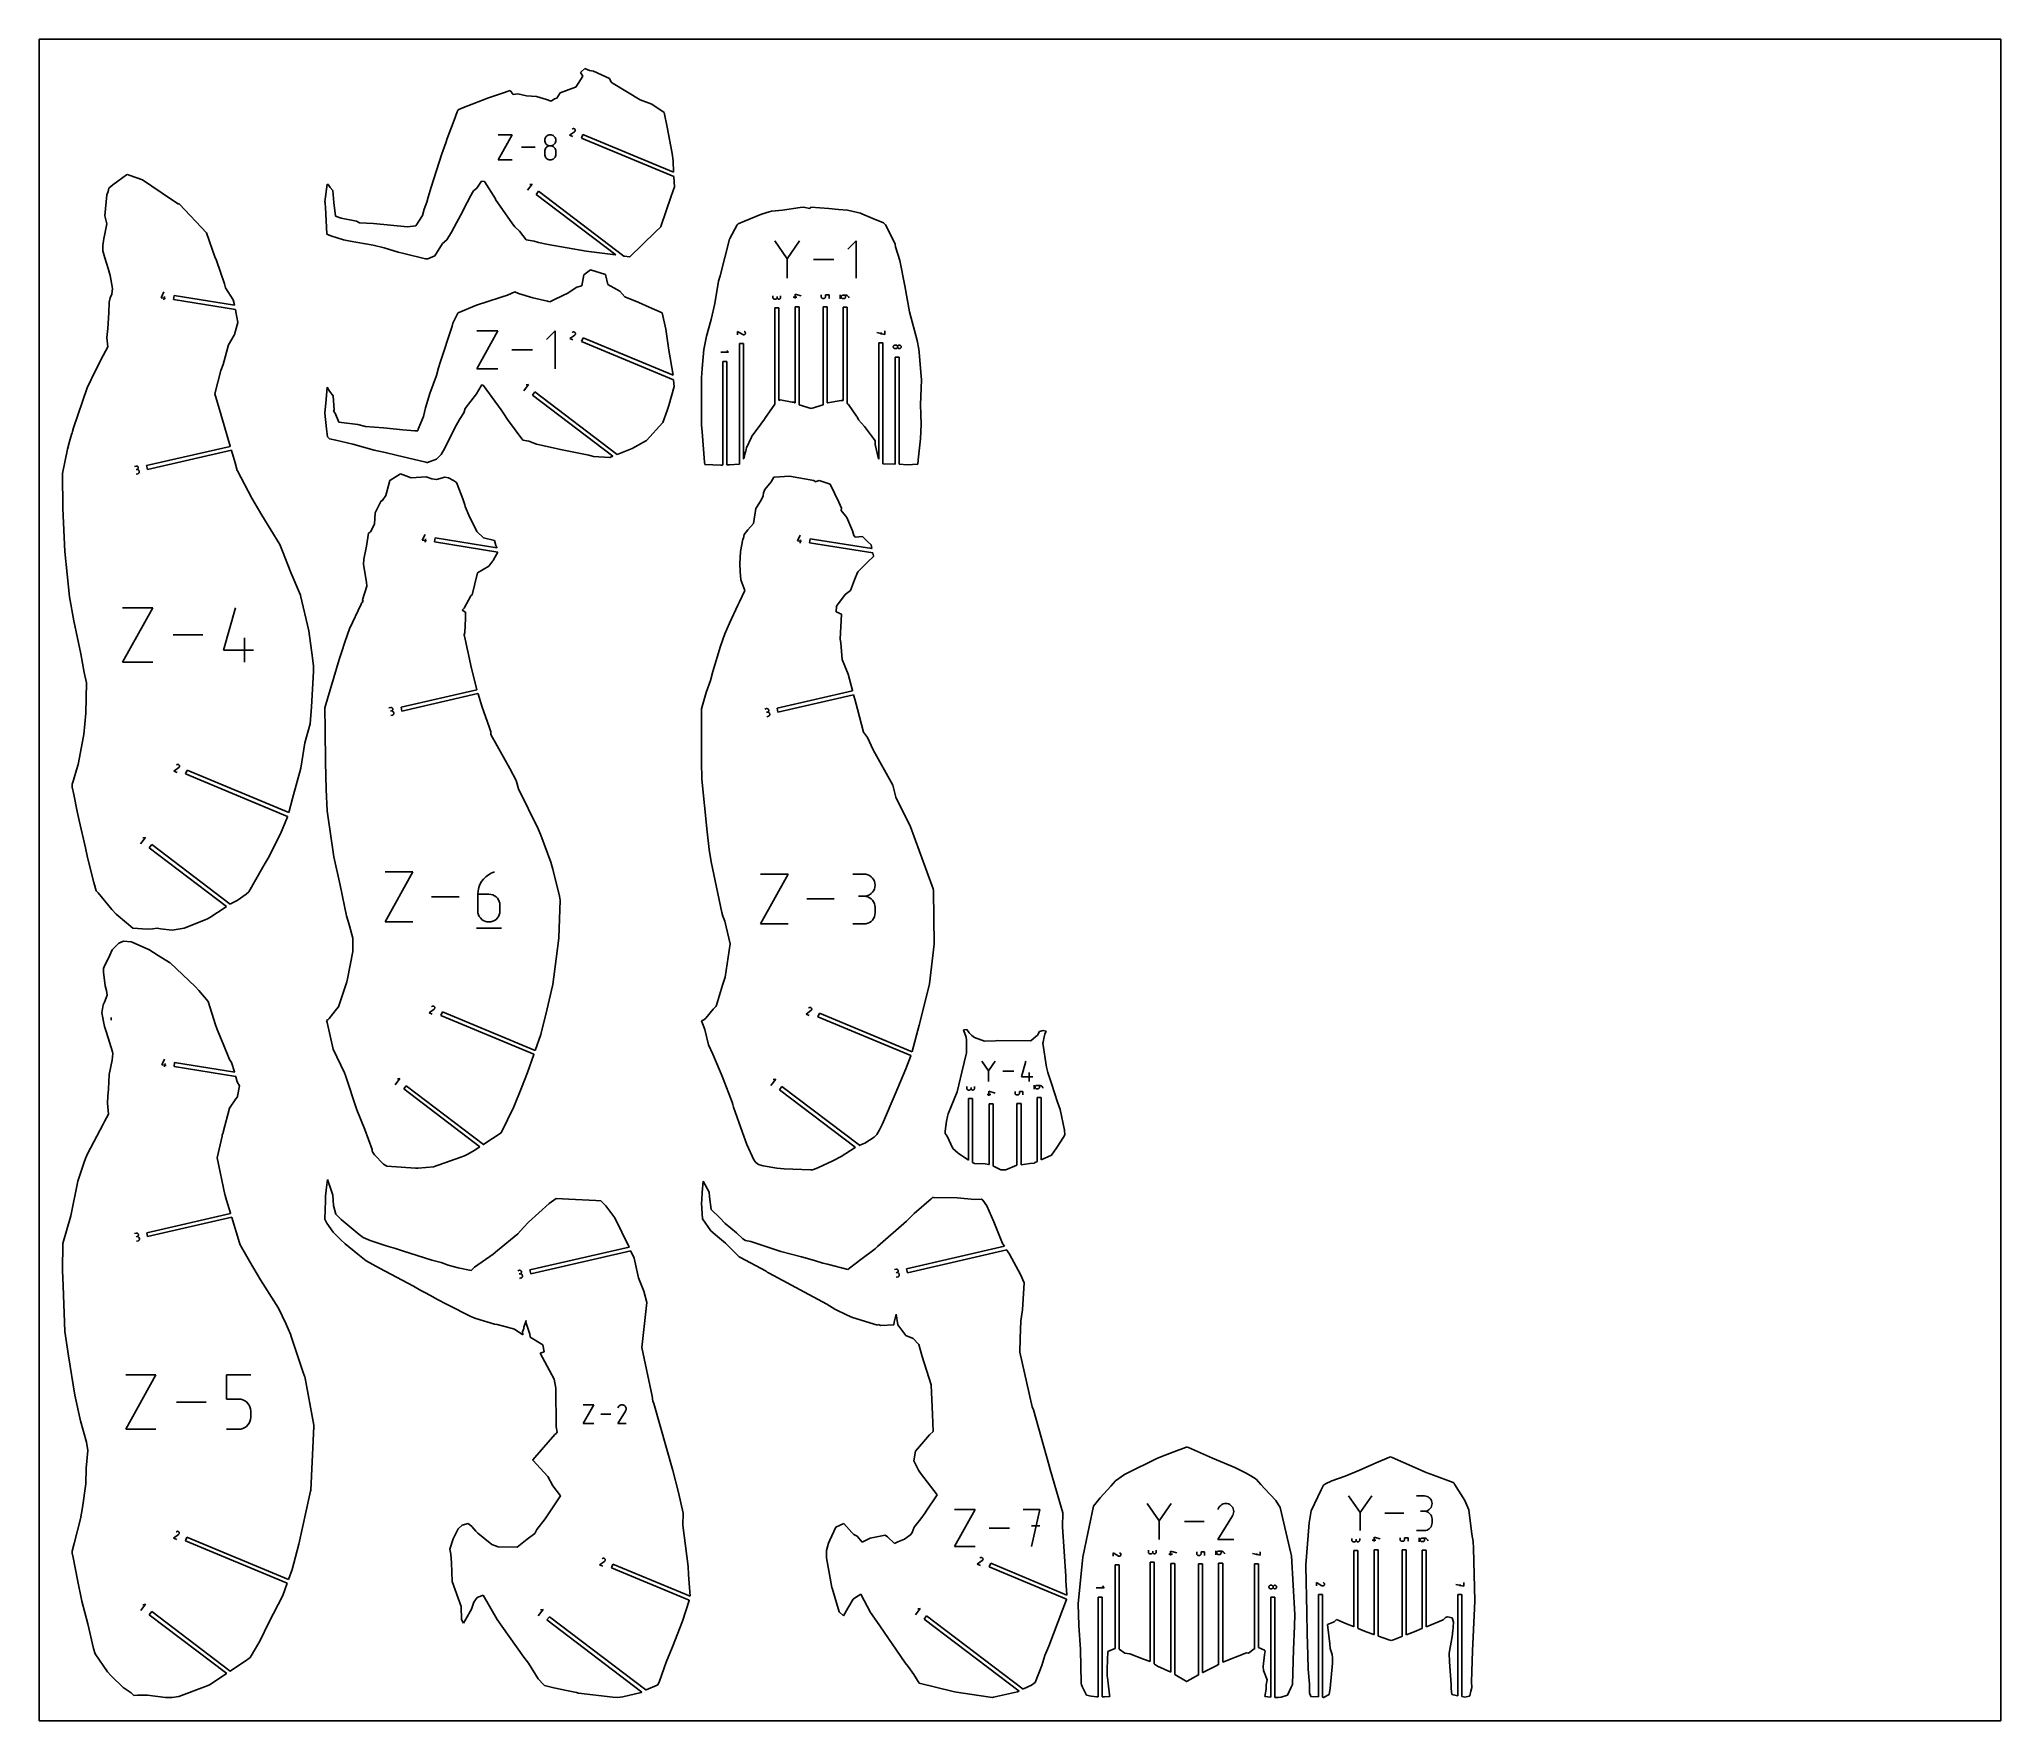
# Model space of a CAD drawing. Extents: x 0 to 560, y 0 to 480.
import ezdxf

# ---------------------------------------------------------------- set-up
doc = ezdxf.new("R2010")
doc.units = 0

msp = doc.modelspace()

# ---------------------------------------------------------------- linework, layer by layer
at = {"layer": 'annotation', "color": 1}
for p, q in [((151.427044, 452.591131), (152.844441, 453.604106)), ((152.253768, 454.403539), (152.145309, 454.312961)), ((152.329873, 454.451479), (152.253768, 454.403539)), ((152.41087, 454.484226), (152.329873, 454.451479)), ((152.494826, 454.502054), (152.41087, 454.484226)), ((152.579805, 454.505236), (152.494826, 454.502054)), ((152.663871, 454.494045), (152.579805, 454.505236)), ((152.74509, 454.468755), (152.663871, 454.494045)), ((152.821526, 454.429638), (152.74509, 454.468755)), ((152.891246, 454.376969), (152.821526, 454.429638)), ((152.844441, 453.604106), (152.845978, 453.60494)), ((152.844441, 453.604106), (152.844441, 453.604106)), ((152.845978, 453.60494), (152.847478, 453.605801)), ((152.847478, 453.605801), (152.848952, 453.606698)), ((152.848952, 453.606698), (152.85041, 453.607639)), ((152.85041, 453.607639), (152.851863, 453.608632)), ((152.851863, 453.608632), (152.853323, 453.609685)), ((152.853323, 453.609685), (152.8548, 453.610806)), ((152.8548, 453.610806), (152.856304, 453.612004)), ((152.856304, 453.612004), (152.857848, 453.613285)), ((152.857848, 453.613285), (152.924208, 453.673935)), ((152.857848, 453.613285), (152.857848, 453.613285)), ((152.952312, 454.31102), (152.891246, 454.376969)), ((152.924208, 453.673935), (152.977143, 453.743404)), ((152.999845, 454.235014), (152.952312, 454.31102)), ((152.952312, 454.31102), (152.952312, 454.31102)), ((152.977143, 453.743404), (153.016421, 453.819719)), ((153.032329, 454.15403), (152.999845, 454.235014)), ((153.016421, 453.819719), (153.041811, 453.90091)), ((153.049997, 454.070037), (153.032329, 454.15403)), ((153.041811, 453.90091), (153.05308, 453.985007)), ((153.05308, 453.985007), (153.049997, 454.070037)), ((130.996427, 445.574948), (134.984309, 452.7571)), ((134.984309, 452.7571), (130.996427, 452.7571)), ((141.60537, 449.166024), (137.678292, 449.166024)), ((144.323736, 451.441266), (144.298001, 451.155686)), ((144.298001, 451.155686), (144.298001, 451.155686)), ((144.298001, 451.155686), (144.323751, 450.868766)), ((144.323736, 448.248654), (144.298001, 447.961867)), ((144.397918, 451.710339), (144.323736, 451.441266)), ((144.397918, 448.518666), (144.323736, 448.248654)), ((144.323751, 450.868766), (144.39797, 450.598649)), ((144.516014, 451.958341), (144.397918, 451.710339)), ((144.516014, 448.767374), (144.397918, 448.518666)), ((144.39797, 450.598649), (144.516114, 450.349862)), ((144.673489, 452.180708), (144.516014, 451.958341)), ((144.673489, 448.990248), (144.516014, 448.767374)), ((144.516114, 450.349862), (144.673638, 450.126933)), ((144.865811, 452.372879), (144.673489, 452.180708)), ((144.865811, 449.182757), (144.673489, 448.990248)), ((144.673638, 450.126933), (144.865996, 449.934385)), ((145.088445, 452.530288), (144.865811, 452.372879)), ((145.088445, 449.340372), (144.865811, 449.182757)), ((144.865996, 449.934385), (145.088645, 449.776748)), ((145.336857, 452.648373), (145.088445, 452.530288)), ((145.336857, 449.458563), (145.088445, 449.340372)), ((145.088645, 449.776748), (145.337039, 449.658545)), ((145.606515, 452.72257), (145.336857, 452.648373)), ((145.606515, 449.532799), (145.336857, 449.458563)), ((145.337039, 449.658545), (145.606634, 449.584304)), ((145.892884, 452.748317), (145.606515, 452.72257)), ((145.892884, 449.558552), (145.606515, 449.532799)), ((145.606634, 449.584304), (145.892884, 449.558552)), ((146.179253, 452.72257), (145.892884, 452.748317)), ((145.892884, 452.748317), (145.892884, 452.748317)), ((145.892884, 449.558552), (146.179134, 449.584304)), ((146.179253, 449.532814), (145.892884, 449.558552)), ((145.892884, 449.558552), (145.892884, 449.558552)), ((145.892884, 449.558552), (145.892884, 449.558552)), ((146.179134, 449.584304), (146.448729, 449.658545)), ((146.448911, 452.648373), (146.179253, 452.72257)), ((146.448911, 449.458615), (146.179253, 449.532814)), ((146.448729, 449.658545), (146.697123, 449.776748)), ((146.697323, 452.530288), (146.448911, 452.648373)), ((146.697323, 449.340472), (146.448911, 449.458615)), ((146.697123, 449.776748), (146.919772, 449.934385)), ((146.919957, 452.372879), (146.697323, 452.530288)), ((146.919957, 449.182905), (146.697323, 449.340472)), ((146.919772, 449.934385), (147.112131, 450.126933)), ((147.112279, 452.180708), (146.919957, 452.372879)), ((147.112279, 448.990433), (146.919957, 449.182905)), ((147.112131, 450.126933), (147.269654, 450.349862)), ((147.269754, 451.958341), (147.112279, 452.180708)), ((147.269754, 448.767574), (147.112279, 448.990433)), ((147.269654, 450.349862), (147.387798, 450.598649)), ((147.38785, 451.710339), (147.269754, 451.958341)), ((147.38785, 448.518848), (147.269754, 448.767574)), ((147.387798, 450.598649), (147.462017, 450.868766)), ((147.462032, 451.441266), (147.38785, 451.710339)), ((147.462032, 448.248772), (147.38785, 448.518848)), ((147.462017, 450.868766), (147.487767, 451.155686)), ((147.487767, 451.155686), (147.462032, 451.441266)), ((147.487767, 447.961867), (147.462032, 448.248772)), ((147.487767, 451.155686), (147.487767, 451.155686)), ((152.345486, 452.208813), (151.427044, 452.591131)), ((134.984309, 445.574948), (130.996427, 445.574948)), ((144.298001, 447.961867), (144.298001, 447.167353)), ((144.298001, 447.167353), (144.298001, 447.167353)), ((144.298001, 447.167353), (144.323751, 446.880587)), ((144.323751, 446.880587), (144.39797, 446.610884)), ((144.39797, 446.610884), (144.516114, 446.362697)), ((144.516114, 446.362697), (144.673638, 446.140478)), ((144.673638, 446.140478), (144.865996, 445.948678)), ((144.865996, 445.948678), (145.088645, 445.791751)), ((145.088645, 445.791751), (145.337039, 445.674148)), ((145.337039, 445.674148), (145.606634, 445.600321)), ((145.606634, 445.600321), (145.892884, 445.574723)), ((145.892884, 445.574723), (146.179134, 445.600321)), ((145.892884, 445.574723), (145.892884, 445.574723)), ((146.179134, 445.600321), (146.448729, 445.674148)), ((146.448729, 445.674148), (146.697123, 445.791751)), ((146.697123, 445.791751), (146.919772, 445.948678)), ((146.919772, 445.948678), (147.112131, 446.140478)), ((147.112131, 446.140478), (147.269654, 446.362697)), ((147.269654, 446.362697), (147.387798, 446.610884)), ((147.387798, 446.610884), (147.462017, 446.880587)), ((147.462017, 446.880587), (147.487767, 447.167353)), ((147.487767, 447.167353), (147.487767, 447.961867)), ((147.487767, 447.961867), (147.487767, 447.961867)), ((139.388581, 436.879091), (140.74288, 438.66332)), ((140.74288, 438.66332), (140.04506, 438.567629)), ((213.537357, 417.32596), (209.999202, 422.442615)), ((217.074847, 422.442615), (213.537357, 417.32596)), ((233.188785, 422.442283), (230.83068, 420.083513)), ((233.188785, 411.835135), (233.188785, 422.442283)), ((213.537357, 417.737714), (213.537357, 411.834802)), ((226.853665, 417.138709), (221.053858, 417.138709)), ((34.797436, 406.227975), (35.562789, 407.869801)), ((36.025614, 406.031733), (34.797436, 406.227975)), ((35.578893, 405.598814), (35.735861, 406.58119)), ((209.432486, 406.796614), (209.432486, 406.299196)), ((209.432486, 406.299196), (209.432486, 406.299196)), ((209.432486, 406.299196), (209.440511, 406.209734)), ((209.440511, 406.209734), (209.46364, 406.125553)), ((209.46364, 406.125553), (209.500454, 406.048054)), ((209.500454, 406.048054), (209.549533, 405.978636)), ((209.549533, 405.978636), (209.609456, 405.918701)), ((209.609456, 405.918701), (209.678804, 405.869647)), ((209.678804, 405.869647), (209.756158, 405.832875)), ((209.756158, 405.832875), (209.840097, 405.809785)), ((209.840097, 405.809785), (209.929202, 405.801777)), ((209.929202, 405.801777), (210.178263, 405.801777)), ((210.178263, 405.801777), (210.267331, 405.809785)), ((210.178263, 405.801777), (210.178263, 405.801777)), ((210.267331, 405.809785), (210.35125, 405.832875)), ((210.35125, 405.832875), (210.428598, 405.869647)), ((210.428598, 405.869647), (210.497951, 405.918701)), ((210.497951, 405.918701), (210.557886, 405.978636)), ((210.557886, 405.978636), (210.606979, 406.048054)), ((210.606979, 406.048054), (210.643808, 406.125553)), ((210.643808, 406.125553), (210.666949, 406.209734)), ((210.666949, 406.209734), (210.674979, 406.299196)), ((210.674979, 406.299196), (210.674979, 406.548256)), ((210.674979, 406.548256), (210.674979, 406.299196)), ((210.674979, 406.299196), (210.674979, 406.299196)), ((210.674979, 406.299196), (210.683011, 406.209734)), ((210.683011, 406.209734), (210.706165, 406.125553)), ((210.706165, 406.125553), (210.743031, 406.048054)), ((210.743031, 406.048054), (210.792196, 405.978636)), ((210.792196, 405.978636), (210.852248, 405.918701)), ((210.852248, 405.918701), (210.921776, 405.869647)), ((210.921776, 405.869647), (210.999369, 405.832875)), ((210.999369, 405.832875), (211.083614, 405.809785)), ((211.083614, 405.809785), (211.1731, 405.801777)), ((211.1731, 405.801777), (211.262168, 405.809785)), ((211.1731, 405.801777), (211.1731, 405.801777)), ((211.262168, 405.809785), (211.346088, 405.832875)), ((211.346088, 405.832875), (211.423435, 405.869647)), ((211.423435, 405.869647), (211.492788, 405.918701)), ((211.492788, 405.918701), (211.552723, 405.978636)), ((211.552723, 405.978636), (211.601817, 406.048054)), ((211.601817, 406.048054), (211.638646, 406.125553)), ((211.638646, 406.125553), (211.661787, 406.209734)), ((211.661787, 406.209734), (211.669817, 406.299196)), ((211.669817, 406.299196), (211.669817, 406.796614)), ((215.281375, 406.338636), (216.276213, 406.338636)), ((215.779356, 405.965818), (215.779356, 407.209576)), ((215.779356, 407.209576), (217.521375, 406.712859)), ((223.236258, 407.004313), (223.236258, 406.506894)), ((223.236258, 406.506894), (223.236258, 406.506894)), ((223.236258, 406.506894), (223.244285, 406.417617)), ((223.244285, 406.417617), (223.267426, 406.333535)), ((223.267426, 406.333535), (223.304273, 406.256065)), ((223.304273, 406.256065), (223.353416, 406.186624)), ((223.353416, 406.186624), (223.413445, 406.12663)), ((223.413445, 406.12663), (223.482951, 406.077501)), ((223.482951, 406.077501), (223.560525, 406.040654)), ((223.560525, 406.040654), (223.644757, 406.017506)), ((223.644757, 406.017506), (223.734238, 406.009475)), ((223.734238, 406.009475), (223.982035, 406.009475)), ((223.982035, 406.009475), (224.071472, 406.017502)), ((223.982035, 406.009475), (223.982035, 406.009475)), ((224.071472, 406.017502), (224.155588, 406.040638)), ((224.155588, 406.040638), (224.232994, 406.07747)), ((224.232994, 406.07747), (224.302301, 406.126584)), ((224.302301, 406.126584), (224.36212, 406.186566)), ((224.36212, 406.186566), (224.411063, 406.256002)), ((224.411063, 406.256002), (224.447742, 406.333478)), ((224.447742, 406.333478), (224.470767, 406.41758)), ((224.470767, 406.41758), (224.478751, 406.506894)), ((224.478751, 406.506894), (224.478751, 407.004313)), ((224.478751, 407.004313), (225.476258, 407.004313)), ((225.476258, 407.004313), (225.476258, 406.009475)), ((228.674211, 407.003232), (228.674211, 405.883232)), ((228.962238, 406.53279), (228.954211, 406.443513)), ((228.954211, 406.443513), (228.954211, 406.443513)), ((228.954211, 406.443513), (228.962238, 406.354051)), ((228.98538, 406.616872), (228.962238, 406.53279)), ((228.962238, 406.354051), (228.98538, 406.269871)), ((229.022227, 406.694343), (228.98538, 406.616872)), ((228.98538, 406.269871), (229.022227, 406.192372)), ((229.071369, 406.763783), (229.022227, 406.694343)), ((229.022227, 406.192372), (229.071369, 406.122954)), ((229.131398, 406.823777), (229.071369, 406.763783)), ((229.071369, 406.122954), (229.131398, 406.063018)), ((229.200905, 406.872906), (229.131398, 406.823777)), ((229.131398, 406.063018), (229.200905, 406.013964)), ((229.278478, 406.909753), (229.200905, 406.872906)), ((229.200905, 406.013964), (229.278478, 405.977192)), ((229.362711, 406.932901), (229.278478, 406.909753)), ((229.278478, 405.977192), (229.362711, 405.954102)), ((229.452192, 406.940932), (229.362711, 406.932901)), ((229.362711, 405.954102), (229.452192, 405.946094)), ((230.196705, 406.940932), (229.452192, 406.940932)), ((229.452192, 406.940932), (229.452192, 406.940932)), ((229.452192, 405.946094), (229.699988, 405.946094)), ((229.699988, 405.946094), (229.789426, 405.954102)), ((229.699988, 405.946094), (229.699988, 405.946094)), ((229.789426, 405.954102), (229.873542, 405.977192)), ((229.873542, 405.977192), (229.950948, 406.013964)), ((229.950948, 406.013964), (230.020254, 406.063018)), ((230.020254, 406.063018), (230.080074, 406.122954)), ((230.080074, 406.122954), (230.129017, 406.192372)), ((230.129017, 406.192372), (230.165695, 406.269871)), ((230.165695, 406.269871), (230.188721, 406.354051)), ((230.188721, 406.354051), (230.196705, 406.443513)), ((230.348111, 406.929918), (230.196705, 406.940932)), ((230.196705, 406.443513), (230.196705, 406.940932)), ((230.493582, 406.89777), (230.348111, 406.929918)), ((230.631316, 406.845831), (230.493582, 406.89777)), ((230.759507, 406.775443), (230.631316, 406.845831)), ((230.876354, 406.687949), (230.759507, 406.775443)), ((230.980051, 406.58469), (230.876354, 406.687949)), ((231.068795, 406.467009), (230.980051, 406.58469)), ((231.140783, 406.336248), (231.068795, 406.467009)), ((231.194211, 406.19375), (231.140783, 406.336248)), ((231.194211, 406.19375), (231.194211, 406.19375)), ((124.920955, 385.949632), (130.898677, 396.715472)), ((130.898677, 396.715472), (124.920955, 396.715472)), ((147.253355, 396.715472), (144.859971, 394.321412)), ((147.253355, 385.949632), (147.253355, 396.715472)), ((151.448379, 394.545076), (152.865775, 395.558051)), ((152.36682, 394.162757), (151.448379, 394.545076)), ((152.275102, 396.357483), (152.166644, 396.266905)), ((152.351207, 396.405423), (152.275102, 396.357483)), ((152.432205, 396.43817), (152.351207, 396.405423)), ((152.51616, 396.455998), (152.432205, 396.43817)), ((152.601139, 396.45918), (152.51616, 396.455998)), ((152.685205, 396.447989), (152.601139, 396.45918)), ((152.766424, 396.422699), (152.685205, 396.447989)), ((152.842861, 396.383583), (152.766424, 396.422699)), ((152.91258, 396.330913), (152.842861, 396.383583)), ((152.865775, 395.558051), (152.867312, 395.558884)), ((152.865775, 395.558051), (152.865775, 395.558051)), ((152.867312, 395.558884), (152.868812, 395.559745)), ((152.868812, 395.559745), (152.870286, 395.560642)), ((152.870286, 395.560642), (152.871744, 395.561583)), ((152.871744, 395.561583), (152.873198, 395.562576)), ((152.873198, 395.562576), (152.874657, 395.563629)), ((152.874657, 395.563629), (152.876134, 395.564751)), ((152.876134, 395.564751), (152.877639, 395.565948)), ((152.877639, 395.565948), (152.879182, 395.567229)), ((152.879182, 395.567229), (152.945542, 395.627879)), ((152.879182, 395.567229), (152.879182, 395.567229)), ((152.973646, 396.264964), (152.91258, 396.330913)), ((152.945542, 395.627879), (152.998477, 395.697348)), ((153.021179, 396.188959), (152.973646, 396.264964)), ((152.973646, 396.264964), (152.973646, 396.264964)), ((152.998477, 395.697348), (153.037756, 395.773663)), ((153.053663, 396.107974), (153.021179, 396.188959)), ((153.037756, 395.773663), (153.063145, 395.854855)), ((153.071331, 396.023981), (153.053663, 396.107974)), ((153.063145, 395.854855), (153.074414, 395.938951)), ((153.074414, 395.938951), (153.071331, 396.023981)), ((199.371593, 395.616232), (199.371593, 396.61107)), ((199.371593, 396.61107), (200.851488, 395.691807)), ((200.851488, 395.691807), (200.851488, 395.691807)), ((200.851488, 395.691807), (200.852847, 395.690708)), ((200.852847, 395.690708), (200.854219, 395.689655)), ((200.854219, 395.689655), (200.855613, 395.688639)), ((200.855613, 395.688639), (200.857043, 395.687654)), ((200.857043, 395.687654), (200.858518, 395.686694)), ((200.858518, 395.686694), (200.860051, 395.685751)), ((200.860051, 395.685751), (200.861654, 395.684819)), ((200.861654, 395.684819), (200.863338, 395.68389)), ((200.863338, 395.68389), (200.865114, 395.682957)), ((200.865114, 395.682957), (200.865114, 395.682957)), ((200.865114, 395.682957), (200.946609, 395.645001)), ((200.946609, 395.645001), (201.031085, 395.622828)), ((201.031085, 395.622828), (201.116635, 395.615894)), ((201.116635, 395.615894), (201.201349, 395.623656)), ((201.201349, 395.623656), (201.283318, 395.645571)), ((201.362532, 396.544345), (201.237229, 396.609665)), ((201.283318, 395.645571), (201.360633, 395.681095)), ((201.360633, 395.681095), (201.431386, 395.729685)), ((201.436038, 396.492508), (201.362532, 396.544345)), ((201.431386, 395.729685), (201.493668, 395.790797)), ((201.497398, 396.430315), (201.436038, 396.492508)), ((201.493668, 395.790797), (201.54557, 395.863888)), ((201.546122, 396.359658), (201.497398, 396.430315)), ((201.54557, 395.863888), (201.582987, 395.94561)), ((201.54557, 395.863888), (201.54557, 395.863888)), ((201.581717, 396.282428), (201.546122, 396.359658)), ((201.603692, 396.200516), (201.581717, 396.282428)), ((201.582987, 395.94561), (201.604819, 396.030216)), ((201.611557, 396.115815), (201.603692, 396.200516)), ((201.604819, 396.030216), (201.611557, 396.115815)), ((239.146022, 396.239891), (241.386022, 395.74191)), ((240.388515, 395.74191), (240.388515, 396.239891)), ((241.386022, 395.74191), (241.386022, 396.738012)), ((243.833389, 392.285127), (243.825406, 392.19585)), ((243.825406, 392.19585), (243.825406, 392.19585)), ((243.825406, 392.19585), (243.833389, 392.106573)), ((243.856415, 392.369209), (243.833389, 392.285127)), ((243.833389, 392.106573), (243.856415, 392.02249)), ((243.893093, 392.446679), (243.856415, 392.369209)), ((243.856415, 392.02249), (243.893093, 391.94502)), ((243.942036, 392.51612), (243.893093, 392.446679)), ((244.001856, 392.576113), (243.942036, 392.51612)), ((244.071162, 392.625242), (244.001856, 392.576113)), ((244.148568, 392.66209), (244.071162, 392.625242)), ((244.232684, 392.685237), (244.148568, 392.66209)), ((244.322122, 392.693268), (244.232684, 392.685237)), ((244.322122, 392.693268), (244.322122, 392.693268)), ((244.569918, 392.693268), (244.322122, 392.693268)), ((244.659363, 392.685242), (244.569918, 392.693268)), ((244.743575, 392.662106), (244.659363, 392.685242)), ((244.821143, 392.625274), (244.743575, 392.662106)), ((244.890654, 392.57616), (244.821143, 392.625274)), ((244.950695, 392.516178), (244.890654, 392.57616)), ((244.999852, 392.446741), (244.950695, 392.516178)), ((245.036714, 392.369265), (244.999852, 392.446741)), ((244.999884, 391.944958), (245.03673, 392.022434)), ((245.059867, 392.285164), (245.036714, 392.369265)), ((245.03673, 392.022434), (245.059872, 392.106536)), ((245.067899, 392.19585), (245.059867, 392.285164)), ((245.059872, 392.106536), (245.067899, 392.19585)), ((245.075931, 392.285127), (245.067899, 392.19585)), ((245.067899, 392.19585), (245.067899, 392.19585)), ((245.067899, 392.19585), (245.067899, 392.19585)), ((245.067899, 392.19585), (245.075931, 392.106573)), ((245.099085, 392.369209), (245.075931, 392.285127)), ((245.075931, 392.106573), (245.099085, 392.02249)), ((245.135951, 392.446679), (245.099085, 392.369209)), ((245.099085, 392.02249), (245.135951, 391.94502)), ((245.185116, 392.51612), (245.135951, 392.446679)), ((245.245168, 392.576113), (245.185116, 392.51612)), ((245.314696, 392.625242), (245.245168, 392.576113)), ((245.392289, 392.66209), (245.314696, 392.625242)), ((245.476534, 392.685237), (245.392289, 392.66209)), ((245.56602, 392.693268), (245.476534, 392.685237)), ((245.655088, 392.685242), (245.56602, 392.693268)), ((245.56602, 392.693268), (245.56602, 392.693268)), ((245.739008, 392.662106), (245.655088, 392.685242)), ((245.816355, 392.625274), (245.739008, 392.662106)), ((245.885708, 392.57616), (245.816355, 392.625274)), ((245.945643, 392.516178), (245.885708, 392.57616)), ((245.994737, 392.446741), (245.945643, 392.516178)), ((246.031566, 392.369265), (245.994737, 392.446741)), ((245.994737, 391.944958), (246.031566, 392.022434)), ((246.054707, 392.285164), (246.031566, 392.369265)), ((246.031566, 392.022434), (246.054707, 392.106536)), ((246.062737, 392.19585), (246.054707, 392.285164)), ((246.054707, 392.106536), (246.062737, 392.19585)), ((246.062737, 392.19585), (246.062737, 392.19585)), ((140.823456, 391.332552), (134.936879, 391.332552)), ((194.568721, 390.676036), (196.808721, 390.676036)), ((196.808721, 390.676036), (196.3106, 391.174016)), ((243.893093, 391.94502), (243.942036, 391.875579)), ((243.942036, 391.875579), (244.001856, 391.815586)), ((244.001856, 391.815586), (244.071162, 391.766457)), ((244.071162, 391.766457), (244.148568, 391.729609)), ((244.148568, 391.729609), (244.232684, 391.706462)), ((244.232684, 391.706462), (244.322122, 391.698431)), ((244.322122, 391.698431), (244.569918, 391.698431)), ((244.569918, 391.698431), (244.6594, 391.706457)), ((244.569918, 391.698431), (244.569918, 391.698431)), ((244.6594, 391.706457), (244.743632, 391.729593)), ((244.743632, 391.729593), (244.821206, 391.766425)), ((244.821206, 391.766425), (244.890712, 391.81554)), ((244.890712, 391.81554), (244.950741, 391.875522)), ((244.950741, 391.875522), (244.999884, 391.944958)), ((245.135951, 391.94502), (245.185116, 391.875579)), ((245.185116, 391.875579), (245.245168, 391.815586)), ((245.245168, 391.815586), (245.314696, 391.766457)), ((245.314696, 391.766457), (245.392289, 391.729609)), ((245.392289, 391.729609), (245.476534, 391.706462)), ((245.476534, 391.706462), (245.56602, 391.698431)), ((245.56602, 391.698431), (245.655088, 391.706457)), ((245.56602, 391.698431), (245.56602, 391.698431)), ((245.655088, 391.706457), (245.739008, 391.729593)), ((245.739008, 391.729593), (245.816355, 391.766425)), ((245.816355, 391.766425), (245.885708, 391.81554)), ((245.885708, 391.81554), (245.945643, 391.875522)), ((245.945643, 391.875522), (245.994737, 391.944958)), ((130.898677, 385.949632), (124.920955, 385.949632)), ((138.351782, 379.620453), (139.706081, 381.404682)), ((139.706081, 381.404682), (139.008261, 381.308992)), ((27.675989, 358.163148), (27.191193, 358.051799)), ((27.898687, 357.193557), (27.655947, 357.137803)), ((27.655947, 357.137803), (27.898687, 357.193557)), ((27.764978, 358.175348), (27.675989, 358.163148)), ((27.692028, 355.871245), (28.176824, 355.982594)), ((27.852202, 358.171638), (27.764978, 358.175348)), ((27.935979, 358.153093), (27.852202, 358.171638)), ((27.898687, 357.193557), (27.98408, 357.221411)), ((27.987676, 357.205757), (27.898687, 357.193557)), ((27.898687, 357.193557), (27.898687, 357.193557)), ((28.014625, 358.120784), (27.935979, 358.153093)), ((27.98408, 357.221411), (28.060942, 357.262822)), ((28.074901, 357.202047), (27.987676, 357.205757)), ((28.086456, 358.075787), (28.014625, 358.120784)), ((28.060942, 357.262822), (28.128221, 357.316101)), ((28.158677, 357.183501), (28.074901, 357.202047)), ((28.14979, 358.019175), (28.086456, 358.075787)), ((28.128221, 357.316101), (28.184872, 357.379557)), ((28.202944, 357.952022), (28.14979, 358.019175)), ((28.237323, 357.151193), (28.158677, 357.183501)), ((28.176824, 355.982594), (28.262219, 356.010442)), ((28.176824, 355.982594), (28.176824, 355.982594)), ((28.184872, 357.379557), (28.229843, 357.451502)), ((28.244233, 357.875401), (28.202944, 357.952022)), ((28.229843, 357.451502), (28.262088, 357.530247)), ((28.309154, 357.106196), (28.237323, 357.151193)), ((28.271976, 357.790386), (28.244233, 357.875401)), ((28.262088, 357.530247), (28.280558, 357.614102)), ((28.262219, 356.010442), (28.339086, 356.051829)), ((28.284203, 357.701378), (28.271976, 357.790386)), ((28.271976, 357.790386), (28.271976, 357.790386)), ((28.280558, 357.614102), (28.284203, 357.701378)), ((28.372488, 357.049584), (28.309154, 357.106196)), ((28.339086, 356.051829), (28.406377, 356.105057)), ((28.425642, 356.982431), (28.372488, 357.049584)), ((28.406377, 356.105057), (28.463047, 356.168429)), ((28.466932, 356.90581), (28.425642, 356.982431)), ((28.463047, 356.168429), (28.508047, 356.240249)), ((28.494674, 356.820795), (28.466932, 356.90581)), ((28.550427, 356.578054), (28.494674, 356.820795)), ((28.494674, 356.820795), (28.494674, 356.820795)), ((28.508047, 356.240249), (28.540333, 356.318818)), ((28.540333, 356.318818), (28.558855, 356.40244)), ((28.562569, 356.489418), (28.550427, 356.578054)), ((28.558855, 356.40244), (28.562569, 356.489418)), ((109.371634, 337.024368), (110.136988, 338.666194)), ((110.599812, 336.828126), (109.371634, 337.024368)), ((110.153091, 336.395207), (110.310059, 337.377583)), ((216.432111, 336.782178), (217.197465, 338.424004)), ((217.66029, 336.585936), (216.432111, 336.782178)), ((217.213569, 336.153017), (217.370536, 337.135393)), ((23.80265, 302.18337), (32.429004, 317.719381)), ((32.429004, 317.719381), (23.80265, 317.719381)), ((52.575838, 305.637224), (56.020923, 317.719381)), ((46.751295, 309.951376), (38.25647, 309.951376)), ((58.616429, 302.18337), (58.616429, 309.083284)), ((61.202192, 305.637224), (52.575838, 305.637224)), ((32.429004, 302.18337), (23.80265, 302.18337)), ((100.320845, 289.216354), (99.836049, 289.105005)), ((100.543543, 288.246763), (100.300803, 288.191009)), ((100.300803, 288.191009), (100.543543, 288.246763)), ((100.409834, 289.228554), (100.320845, 289.216354)), ((100.336884, 286.924451), (100.82168, 287.0358)), ((100.497058, 289.224844), (100.409834, 289.228554)), ((100.580835, 289.206299), (100.497058, 289.224844)), ((100.543543, 288.246763), (100.628937, 288.274617)), ((100.632532, 288.258963), (100.543543, 288.246763)), ((100.543543, 288.246763), (100.543543, 288.246763)), ((100.659481, 289.17399), (100.580835, 289.206299)), ((100.628937, 288.274617), (100.705798, 288.316028)), ((100.719757, 288.255253), (100.632532, 288.258963)), ((100.731312, 289.128993), (100.659481, 289.17399)), ((100.705798, 288.316028), (100.773078, 288.369307)), ((100.803533, 288.236707), (100.719757, 288.255253)), ((100.794646, 289.072381), (100.731312, 289.128993)), ((100.773078, 288.369307), (100.829728, 288.432763)), ((100.8478, 289.005228), (100.794646, 289.072381)), ((100.882179, 288.204399), (100.803533, 288.236707)), ((100.82168, 287.0358), (100.907075, 287.063648)), ((100.82168, 287.0358), (100.82168, 287.0358)), ((100.829728, 288.432763), (100.8747, 288.504708)), ((100.889089, 288.928607), (100.8478, 289.005228)), ((100.8747, 288.504708), (100.906945, 288.583453)), ((100.95401, 288.159402), (100.882179, 288.204399)), ((100.916832, 288.843592), (100.889089, 288.928607)), ((100.906945, 288.583453), (100.925414, 288.667308)), ((100.907075, 287.063648), (100.983942, 287.105035)), ((100.929059, 288.754584), (100.916832, 288.843592)), ((100.916832, 288.843592), (100.916832, 288.843592)), ((100.925414, 288.667308), (100.929059, 288.754584)), ((101.017344, 288.10279), (100.95401, 288.159402)), ((100.983942, 287.105035), (101.051233, 287.158263)), ((101.070498, 288.035637), (101.017344, 288.10279)), ((101.051233, 287.158263), (101.107903, 287.221635)), ((101.111788, 287.959016), (101.070498, 288.035637)), ((101.107903, 287.221635), (101.152903, 287.293455)), ((101.13953, 287.874001), (101.111788, 287.959016)), ((101.195284, 287.63126), (101.13953, 287.874001)), ((101.13953, 287.874001), (101.13953, 287.874001)), ((101.152903, 287.293455), (101.185189, 287.372024)), ((101.185189, 287.372024), (101.203712, 287.455646)), ((101.207425, 287.542624), (101.195284, 287.63126)), ((101.203712, 287.455646), (101.207425, 287.542624)), ((207.6646, 288.909119), (207.179804, 288.79777)), ((207.887298, 287.939527), (207.644558, 287.883774)), ((207.644558, 287.883774), (207.887298, 287.939527)), ((207.753589, 288.921319), (207.6646, 288.909119)), ((207.68064, 286.617216), (208.165435, 286.728565)), ((207.840814, 288.917609), (207.753589, 288.921319)), ((207.924591, 288.899063), (207.840814, 288.917609)), ((207.887298, 287.939527), (207.972692, 287.967382)), ((207.976288, 287.951728), (207.887298, 287.939527)), ((207.887298, 287.939527), (207.887298, 287.939527)), ((208.003236, 288.866755), (207.924591, 288.899063)), ((207.972692, 287.967382), (208.049553, 288.008793)), ((208.063512, 287.948018), (207.976288, 287.951728)), ((208.075068, 288.821758), (208.003236, 288.866755)), ((208.049553, 288.008793), (208.116833, 288.062071)), ((208.147289, 287.929472), (208.063512, 287.948018)), ((208.138402, 288.765146), (208.075068, 288.821758)), ((208.116833, 288.062071), (208.173483, 288.125528)), ((208.191555, 288.697993), (208.138402, 288.765146)), ((208.225934, 287.897164), (208.147289, 287.929472)), ((208.165435, 286.728565), (208.25083, 286.756413)), ((208.165435, 286.728565), (208.165435, 286.728565)), ((208.173483, 288.125528), (208.218455, 288.197473)), ((208.232845, 288.621372), (208.191555, 288.697993)), ((208.218455, 288.197473), (208.2507, 288.276218)), ((208.297766, 287.852167), (208.225934, 287.897164)), ((208.260588, 288.536357), (208.232845, 288.621372)), ((208.2507, 288.276218), (208.269169, 288.360073)), ((208.25083, 286.756413), (208.327697, 286.7978)), ((208.272815, 288.447349), (208.260588, 288.536357)), ((208.260588, 288.536357), (208.260588, 288.536357)), ((208.269169, 288.360073), (208.272815, 288.447349)), ((208.3611, 287.795555), (208.297766, 287.852167)), ((208.327697, 286.7978), (208.394989, 286.851028)), ((208.414253, 287.728401), (208.3611, 287.795555)), ((208.394989, 286.851028), (208.451658, 286.9144)), ((208.455543, 287.65178), (208.414253, 287.728401)), ((208.451658, 286.9144), (208.496659, 286.98622)), ((208.483286, 287.566765), (208.455543, 287.65178)), ((208.539039, 287.324025), (208.483286, 287.566765)), ((208.483286, 287.566765), (208.483286, 287.566765)), ((208.496659, 286.98622), (208.528944, 287.064789)), ((208.528944, 287.064789), (208.547467, 287.148411)), ((208.551181, 287.235389), (208.539039, 287.324025)), ((208.547467, 287.148411), (208.551181, 287.235389)), ((38.428492, 271.070543), (39.845888, 272.083518)), ((39.346933, 270.688225), (38.428492, 271.070543)), ((39.255215, 272.88295), (39.146757, 272.792373)), ((39.33132, 272.93089), (39.255215, 272.88295)), ((39.412318, 272.963638), (39.33132, 272.93089)), ((39.496273, 272.981466), (39.412318, 272.963638)), ((39.581252, 272.984648), (39.496273, 272.981466)), ((39.665318, 272.973457), (39.581252, 272.984648)), ((39.746537, 272.948167), (39.665318, 272.973457)), ((39.822974, 272.90905), (39.746537, 272.948167)), ((39.892693, 272.856381), (39.822974, 272.90905)), ((39.845888, 272.083518), (39.847425, 272.084351)), ((39.845888, 272.083518), (39.845888, 272.083518)), ((39.847425, 272.084351), (39.848925, 272.085213)), ((39.848925, 272.085213), (39.850399, 272.08611)), ((39.850399, 272.08611), (39.851857, 272.087051)), ((39.851857, 272.087051), (39.853311, 272.088044)), ((39.853311, 272.088044), (39.85477, 272.089097)), ((39.85477, 272.089097), (39.856247, 272.090218)), ((39.856247, 272.090218), (39.857752, 272.091416)), ((39.857752, 272.091416), (39.859295, 272.092697)), ((39.859295, 272.092697), (39.925655, 272.153347)), ((39.859295, 272.092697), (39.859295, 272.092697)), ((39.953759, 272.790431), (39.892693, 272.856381)), ((39.925655, 272.153347), (39.97859, 272.222815)), ((40.001292, 272.714426), (39.953759, 272.790431)), ((39.953759, 272.790431), (39.953759, 272.790431)), ((39.97859, 272.222815), (40.017869, 272.299131)), ((40.033776, 272.633442), (40.001292, 272.714426)), ((40.017869, 272.299131), (40.043258, 272.380322)), ((40.051444, 272.549449), (40.033776, 272.633442)), ((40.043258, 272.380322), (40.054527, 272.464418)), ((40.054527, 272.464418), (40.051444, 272.549449)), ((28.953819, 250.361911), (30.308118, 252.14614)), ((30.308118, 252.14614), (29.610298, 252.050449)), ((98.752968, 228.025246), (106.680306, 242.302333)), ((106.680306, 242.302333), (98.752968, 242.302333)), ((127.465168, 240.937338), (126.807027, 240.276404)), ((128.215231, 241.502968), (127.465168, 240.937338)), ((129.048659, 241.961798), (128.215231, 241.502968)), ((129.956899, 242.302333), (129.048659, 241.961798)), ((129.956899, 242.302333), (129.956899, 242.302333)), ((205.880248, 227.451402), (213.798555, 241.712225)), ((213.798555, 241.712225), (205.880248, 241.712225)), ((235.458533, 241.69568), (232.291747, 241.69568)), ((236.028087, 241.644558), (235.458533, 241.69568)), ((236.564018, 241.497232), (236.028087, 241.644558)), ((237.057411, 241.262763), (236.564018, 241.497232)), ((237.499354, 240.950213), (237.057411, 241.262763)), ((237.880931, 240.568641), (237.499354, 240.950213)), ((125.264788, 236.909543), (125.194587, 235.944526)), ((125.194587, 235.944526), (125.194587, 231.199225)), ((128.364985, 235.944526), (125.194587, 235.944526)), ((125.469688, 237.836736), (125.264788, 236.909543)), ((125.800732, 238.714607), (125.469688, 237.836736)), ((126.249363, 239.531662), (125.800732, 238.714607)), ((126.807027, 240.276404), (126.249363, 239.531662)), ((128.935188, 235.89364), (128.364985, 235.944526)), ((129.47173, 235.746883), (128.935188, 235.89364)), ((129.965686, 235.513105), (129.47173, 235.746883)), ((130.408133, 235.201155), (129.965686, 235.513105)), ((130.790145, 234.819886), (130.408133, 235.201155)), ((235.458533, 235.362108), (233.872904, 235.362108)), ((233.872904, 235.362108), (235.458533, 235.362108)), ((235.458533, 235.362108), (236.028087, 235.413242)), ((236.028087, 235.310985), (235.458533, 235.362108)), ((235.458533, 235.362108), (235.458533, 235.362108)), ((236.028087, 235.413242), (236.564018, 235.560654)), ((236.564018, 235.163659), (236.028087, 235.310985)), ((236.564018, 235.560654), (237.057411, 235.795356)), ((237.057411, 235.795356), (237.499354, 236.10836)), ((237.499354, 236.10836), (237.880931, 236.49068)), ((238.193231, 240.12711), (237.880931, 240.568641)), ((237.880931, 236.49068), (238.193231, 236.933328)), ((238.427337, 239.634679), (238.193231, 240.12711)), ((238.193231, 236.933328), (238.427337, 237.427316)), ((238.574338, 239.100411), (238.427337, 239.634679)), ((238.427337, 237.427316), (238.574338, 237.963658)), ((238.62532, 238.533366), (238.574338, 239.100411)), ((238.574338, 237.963658), (238.62532, 238.533366)), ((238.62532, 238.533366), (238.62532, 238.533366)), ((119.842022, 235.163789), (112.035556, 235.163789)), ((125.194587, 231.199225), (125.194587, 231.199225)), ((125.194587, 231.199225), (125.245774, 230.628899)), ((125.245774, 230.628899), (125.393311, 230.092028)), ((125.393311, 230.092028), (125.628163, 229.597595)), ((131.102801, 234.378145), (130.790145, 234.819886)), ((131.337175, 233.884785), (131.102801, 234.378145)), ((131.102801, 229.597595), (131.337175, 230.092028)), ((131.484343, 233.348655), (131.337175, 233.884785)), ((131.337175, 230.092028), (131.484343, 230.628899)), ((131.535382, 232.778605), (131.484343, 233.348655)), ((131.484343, 230.628899), (131.535382, 231.199225)), ((131.535382, 231.199225), (131.535382, 232.778605)), ((131.535382, 232.778605), (131.535382, 232.778605)), ((226.94528, 234.581814), (219.147706, 234.581814)), ((237.057411, 234.929191), (236.564018, 235.163659)), ((237.499354, 234.61664), (237.057411, 234.929191)), ((237.880931, 234.235068), (237.499354, 234.61664)), ((238.193231, 233.793537), (237.880931, 234.235068)), ((238.427337, 233.301107), (238.193231, 233.793537)), ((238.574338, 232.766838), (238.427337, 233.301107)), ((238.427337, 229.51249), (238.574338, 230.046883)), ((238.62532, 232.199793), (238.574338, 232.766838)), ((238.574338, 230.046883), (238.62532, 230.614164)), ((238.62532, 230.614164), (238.62532, 232.199793)), ((238.62532, 232.199793), (238.62532, 232.199793)), ((106.680306, 228.025246), (98.752968, 228.025246)), ((124.797504, 226.24061), (131.936047, 226.24061)), ((125.628163, 229.597595), (125.941298, 229.154584)), ((125.941298, 229.154584), (126.323679, 228.771977)), ((126.323679, 228.771977), (126.766273, 228.458756)), ((126.766273, 228.458756), (127.260045, 228.223906)), ((127.260045, 228.223906), (127.79596, 228.076408)), ((127.79596, 228.076408), (128.364985, 228.025246)), ((128.364985, 228.025246), (128.935188, 228.076408)), ((128.364985, 228.025246), (128.364985, 228.025246)), ((128.935188, 228.076408), (129.47173, 228.223906)), ((129.47173, 228.223906), (129.965686, 228.458756)), ((129.965686, 228.458756), (130.408133, 228.771977)), ((130.408133, 228.771977), (130.790145, 229.154584)), ((130.790145, 229.154584), (131.102801, 229.597595)), ((213.798555, 227.451402), (205.880248, 227.451402)), ((232.291747, 227.451849), (235.458533, 227.451849)), ((235.458533, 227.451849), (236.028087, 227.502942)), ((235.458533, 227.451849), (235.458533, 227.451849)), ((236.028087, 227.502942), (236.564018, 227.650194)), ((236.564018, 227.650194), (237.057411, 227.884567)), ((237.057411, 227.884567), (237.499354, 228.197022)), ((237.499354, 228.197022), (237.880931, 228.57852)), ((237.880931, 228.57852), (238.193231, 229.020022)), ((238.193231, 229.020022), (238.427337, 229.51249)), ((111.299736, 202.114867), (112.717132, 203.127842)), ((112.218177, 201.732549), (111.299736, 202.114867)), ((112.126459, 203.927275), (112.018, 203.836697)), ((112.202564, 203.975214), (112.126459, 203.927275)), ((112.283561, 204.007962), (112.202564, 203.975214)), ((112.367517, 204.02579), (112.283561, 204.007962)), ((112.452496, 204.028972), (112.367517, 204.02579)), ((112.536562, 204.017781), (112.452496, 204.028972)), ((112.617781, 203.992491), (112.536562, 204.017781)), ((112.694217, 203.953374), (112.617781, 203.992491)), ((112.763937, 203.900705), (112.694217, 203.953374)), ((112.717132, 203.127842), (112.718669, 203.128675)), ((112.717132, 203.127842), (112.717132, 203.127842)), ((112.718669, 203.128675), (112.720169, 203.129537)), ((112.720169, 203.129537), (112.721643, 203.130434)), ((112.721643, 203.130434), (112.723101, 203.131375)), ((112.723101, 203.131375), (112.724554, 203.132368)), ((112.724554, 203.132368), (112.726014, 203.133421)), ((112.726014, 203.133421), (112.727491, 203.134542)), ((112.727491, 203.134542), (112.728996, 203.13574)), ((112.728996, 203.13574), (112.730539, 203.137021)), ((112.730539, 203.137021), (112.796899, 203.197671)), ((112.730539, 203.137021), (112.730539, 203.137021)), ((112.825003, 203.834755), (112.763937, 203.900705)), ((112.796899, 203.197671), (112.849834, 203.267139)), ((112.872536, 203.75875), (112.825003, 203.834755)), ((112.825003, 203.834755), (112.825003, 203.834755)), ((112.849834, 203.267139), (112.889113, 203.343455)), ((112.90502, 203.677766), (112.872536, 203.75875)), ((112.889113, 203.343455), (112.914502, 203.424646)), ((112.922688, 203.593773), (112.90502, 203.677766)), ((112.914502, 203.424646), (112.925771, 203.508742)), ((112.925771, 203.508742), (112.922688, 203.593773)), ((218.909493, 201.729713), (220.32689, 202.742688)), ((219.827935, 201.347395), (218.909493, 201.729713)), ((219.736217, 203.54212), (219.627758, 203.451543)), ((219.812321, 203.59006), (219.736217, 203.54212)), ((219.893319, 203.622808), (219.812321, 203.59006)), ((219.977275, 203.640636), (219.893319, 203.622808)), ((220.062253, 203.643818), (219.977275, 203.640636)), ((220.146319, 203.632627), (220.062253, 203.643818)), ((220.227538, 203.607337), (220.146319, 203.632627)), ((220.303975, 203.56822), (220.227538, 203.607337)), ((220.373694, 203.51555), (220.303975, 203.56822)), ((220.32689, 202.742688), (220.328427, 202.743521)), ((220.32689, 202.742688), (220.32689, 202.742688)), ((220.328427, 202.743521), (220.329927, 202.744382)), ((220.329927, 202.744382), (220.3314, 202.745279)), ((220.3314, 202.745279), (220.332859, 202.746221)), ((220.332859, 202.746221), (220.334312, 202.747214)), ((220.334312, 202.747214), (220.335772, 202.748267)), ((220.335772, 202.748267), (220.337248, 202.749388)), ((220.337248, 202.749388), (220.338753, 202.750585)), ((220.338753, 202.750585), (220.340296, 202.751867)), ((220.340296, 202.751867), (220.406657, 202.812517)), ((220.340296, 202.751867), (220.340296, 202.751867)), ((220.434761, 203.449601), (220.373694, 203.51555)), ((220.406657, 202.812517), (220.459592, 202.881985)), ((220.482293, 203.373596), (220.434761, 203.449601)), ((220.434761, 203.449601), (220.434761, 203.449601)), ((220.459592, 202.881985), (220.49887, 202.958301)), ((220.514777, 203.292611), (220.482293, 203.373596)), ((220.49887, 202.958301), (220.52426, 203.039492)), ((220.532445, 203.208618), (220.514777, 203.292611)), ((220.52426, 203.039492), (220.535529, 203.123588)), ((220.535529, 203.123588), (220.532445, 203.208618)), ((34.967879, 187.253717), (35.733233, 188.895542)), ((36.196058, 187.057474), (34.967879, 187.253717)), ((35.749337, 186.624555), (35.906304, 187.606931)), ((271.003928, 185.505848), (269.078563, 188.29019)), ((272.928932, 188.29019), (271.003928, 185.505848)), ((271.003928, 185.729913), (271.003928, 182.517712)), ((278.250293, 185.403951), (275.094199, 185.403951)), ((280.414293, 183.801109), (281.69425, 188.290009)), ((282.658562, 182.517893), (282.658562, 185.081428)), ((101.615968, 181.53264), (102.970268, 183.316869)), ((102.970268, 183.316869), (102.272448, 183.221179)), ((208.895563, 181.324325), (210.249862, 183.108554)), ((210.249862, 183.108554), (209.552042, 183.012864)), ((264.791771, 181.032318), (264.791771, 180.5349)), ((264.791771, 180.5349), (264.791771, 180.5349)), ((264.791771, 180.5349), (264.799796, 180.445438)), ((264.799796, 180.445438), (264.822926, 180.361257)), ((264.822926, 180.361257), (264.85974, 180.283758)), ((264.85974, 180.283758), (264.908818, 180.21434)), ((264.908818, 180.21434), (264.968741, 180.154405)), ((264.968741, 180.154405), (265.03809, 180.105351)), ((265.03809, 180.105351), (265.115443, 180.068579)), ((265.115443, 180.068579), (265.199382, 180.045489)), ((265.199382, 180.045489), (265.288487, 180.037481)), ((265.288487, 180.037481), (265.537548, 180.037481)), ((265.537548, 180.037481), (265.626616, 180.045489)), ((265.537548, 180.037481), (265.537548, 180.037481)), ((265.626616, 180.045489), (265.710535, 180.068579)), ((265.710535, 180.068579), (265.787883, 180.105351)), ((265.787883, 180.105351), (265.857236, 180.154405)), ((265.857236, 180.154405), (265.917171, 180.21434)), ((265.917171, 180.21434), (265.966264, 180.283758)), ((265.966264, 180.283758), (266.003093, 180.361257)), ((266.003093, 180.361257), (266.026234, 180.445438)), ((266.026234, 180.445438), (266.034264, 180.5349)), ((266.034264, 180.5349), (266.034264, 180.78396)), ((266.034264, 180.78396), (266.034264, 180.5349)), ((266.034264, 180.5349), (266.034264, 180.5349)), ((266.034264, 180.5349), (266.042296, 180.445438)), ((266.042296, 180.445438), (266.065451, 180.361257)), ((266.065451, 180.361257), (266.102316, 180.283758)), ((266.102316, 180.283758), (266.151481, 180.21434)), ((266.151481, 180.21434), (266.211533, 180.154405)), ((266.211533, 180.154405), (266.281062, 180.105351)), ((266.281062, 180.105351), (266.358654, 180.068579)), ((266.358654, 180.068579), (266.442899, 180.045489)), ((266.442899, 180.045489), (266.532385, 180.037481)), ((266.532385, 180.037481), (266.621453, 180.045489)), ((266.532385, 180.037481), (266.532385, 180.037481)), ((266.621453, 180.045489), (266.705373, 180.068579)), ((266.705373, 180.068579), (266.782721, 180.105351)), ((266.782721, 180.105351), (266.852074, 180.154405)), ((266.852074, 180.154405), (266.912009, 180.21434)), ((266.912009, 180.21434), (266.961102, 180.283758)), ((266.961102, 180.283758), (266.997931, 180.361257)), ((266.997931, 180.361257), (267.021072, 180.445438)), ((267.021072, 180.445438), (267.029102, 180.5349)), ((267.029102, 180.5349), (267.029102, 181.032318)), ((271.138641, 178.431329), (271.138641, 179.675087)), ((271.138641, 179.675087), (272.880661, 179.17837)), ((278.595543, 179.64734), (278.595543, 179.149921)), ((279.838036, 179.149921), (279.838036, 179.64734)), ((279.838036, 179.64734), (280.835543, 179.64734)), ((283.619254, 183.801109), (280.414293, 183.801109)), ((280.835543, 179.64734), (280.835543, 178.652502)), ((284.033496, 181.432926), (284.033496, 180.312926)), ((284.321524, 180.962484), (284.313496, 180.873207)), ((284.313496, 180.873207), (284.313496, 180.873207)), ((284.313496, 180.873207), (284.321524, 180.783745)), ((284.344665, 181.046567), (284.321524, 180.962484)), ((284.321524, 180.783745), (284.344665, 180.699565)), ((284.381512, 181.124037), (284.344665, 181.046567)), ((284.344665, 180.699565), (284.381512, 180.622066)), ((284.430655, 181.193477), (284.381512, 181.124037)), ((284.381512, 180.622066), (284.430655, 180.552648)), ((284.490684, 181.253471), (284.430655, 181.193477)), ((284.430655, 180.552648), (284.490684, 180.492712)), ((284.56019, 181.3026), (284.490684, 181.253471)), ((284.490684, 180.492712), (284.56019, 180.443658)), ((284.637764, 181.339447), (284.56019, 181.3026)), ((284.56019, 180.443658), (284.637764, 180.406886)), ((284.721996, 181.362595), (284.637764, 181.339447)), ((284.637764, 180.406886), (284.721996, 180.383796)), ((284.811477, 181.370626), (284.721996, 181.362595)), ((284.721996, 180.383796), (284.811477, 180.375788)), ((285.55599, 181.370626), (284.811477, 181.370626)), ((284.811477, 181.370626), (284.811477, 181.370626)), ((284.811477, 180.375788), (285.059273, 180.375788)), ((285.059273, 180.375788), (285.148711, 180.383796)), ((285.059273, 180.375788), (285.059273, 180.375788)), ((285.148711, 180.383796), (285.232827, 180.406886)), ((285.232827, 180.406886), (285.310233, 180.443658)), ((285.310233, 180.443658), (285.37954, 180.492712)), ((285.37954, 180.492712), (285.439359, 180.552648)), ((285.439359, 180.552648), (285.488302, 180.622066)), ((285.488302, 180.622066), (285.524981, 180.699565)), ((285.524981, 180.699565), (285.548006, 180.783745)), ((285.548006, 180.783745), (285.55599, 180.873207)), ((285.707396, 181.359612), (285.55599, 181.370626)), ((285.55599, 180.873207), (285.55599, 181.370626)), ((285.852868, 181.327464), (285.707396, 181.359612)), ((285.990601, 181.275525), (285.852868, 181.327464)), ((286.118793, 181.205137), (285.990601, 181.275525)), ((286.235639, 181.117643), (286.118793, 181.205137)), ((286.339336, 181.014384), (286.235639, 181.117643)), ((286.42808, 180.896703), (286.339336, 181.014384)), ((286.500068, 180.765942), (286.42808, 180.896703)), ((286.553496, 180.623444), (286.500068, 180.765942)), ((286.553496, 180.623444), (286.553496, 180.623444)), ((270.640661, 178.804147), (271.635498, 178.804147)), ((278.595543, 179.149921), (278.595543, 179.149921)), ((278.595543, 179.149921), (278.60357, 179.060644)), ((278.60357, 179.060644), (278.626712, 178.976562)), ((278.626712, 178.976562), (278.663558, 178.899091)), ((278.663558, 178.899091), (278.712701, 178.829651)), ((278.712701, 178.829651), (278.77273, 178.769657)), ((278.77273, 178.769657), (278.842236, 178.720528)), ((278.842236, 178.720528), (278.91981, 178.683681)), ((278.91981, 178.683681), (279.004042, 178.660533)), ((279.004042, 178.660533), (279.093524, 178.652502)), ((279.093524, 178.652502), (279.34132, 178.652502)), ((279.34132, 178.652502), (279.430758, 178.660528)), ((279.34132, 178.652502), (279.34132, 178.652502)), ((279.430758, 178.660528), (279.514874, 178.683665)), ((279.514874, 178.683665), (279.592279, 178.720497)), ((279.592279, 178.720497), (279.661586, 178.769611)), ((279.661586, 178.769611), (279.721405, 178.829593)), ((279.721405, 178.829593), (279.770349, 178.899029)), ((279.770349, 178.899029), (279.807027, 178.976505)), ((279.807027, 178.976505), (279.830053, 179.060607)), ((279.830053, 179.060607), (279.838036, 179.149921)), ((27.714199, 139.195712), (27.229403, 139.084363)), ((27.936897, 138.226121), (27.694157, 138.170368)), ((27.694157, 138.170368), (27.936897, 138.226121)), ((27.803188, 139.207912), (27.714199, 139.195712)), ((27.730239, 136.903809), (28.215034, 137.015158)), ((27.890413, 139.204203), (27.803188, 139.207912)), ((27.974189, 139.185657), (27.890413, 139.204203)), ((27.936897, 138.226121), (28.022291, 138.253975)), ((28.025886, 138.238321), (27.936897, 138.226121)), ((27.936897, 138.226121), (27.936897, 138.226121)), ((28.052835, 139.153349), (27.974189, 139.185657)), ((28.022291, 138.253975), (28.099152, 138.295386)), ((28.113111, 138.234611), (28.025886, 138.238321)), ((28.124667, 139.108352), (28.052835, 139.153349)), ((28.099152, 138.295386), (28.166432, 138.348665)), ((28.196888, 138.216066), (28.113111, 138.234611)), ((28.188001, 139.05174), (28.124667, 139.108352)), ((28.166432, 138.348665), (28.223082, 138.412121)), ((28.241154, 138.984586), (28.188001, 139.05174)), ((28.275533, 138.183757), (28.196888, 138.216066)), ((28.215034, 137.015158), (28.300429, 137.043007)), ((28.215034, 137.015158), (28.215034, 137.015158)), ((28.223082, 138.412121), (28.268054, 138.484067)), ((28.282444, 138.907965), (28.241154, 138.984586)), ((28.268054, 138.484067), (28.300299, 138.562811)), ((28.347365, 138.13876), (28.275533, 138.183757)), ((28.310187, 138.82295), (28.282444, 138.907965)), ((28.300299, 138.562811), (28.318768, 138.646666)), ((28.300429, 137.043007), (28.377296, 137.084393)), ((28.322414, 138.733942), (28.310187, 138.82295)), ((28.310187, 138.82295), (28.310187, 138.82295)), ((28.318768, 138.646666), (28.322414, 138.733942)), ((28.410699, 138.082148), (28.347365, 138.13876)), ((28.377296, 137.084393), (28.444588, 137.137621)), ((28.463852, 138.014995), (28.410699, 138.082148)), ((28.444588, 137.137621), (28.501257, 137.200994)), ((28.505142, 137.938374), (28.463852, 138.014995)), ((28.501257, 137.200994), (28.546258, 137.272813)), ((28.532885, 137.853359), (28.505142, 137.938374)), ((28.588638, 137.610619), (28.532885, 137.853359)), ((28.532885, 137.853359), (28.532885, 137.853359)), ((28.546258, 137.272813), (28.578543, 137.351383)), ((28.578543, 137.351383), (28.597066, 137.435005)), ((28.60078, 137.521982), (28.588638, 137.610619)), ((28.597066, 137.435005), (28.60078, 137.521982)), ((244.638348, 128.899099), (244.153552, 128.78775)), ((244.727337, 128.911299), (244.638348, 128.899099)), ((244.814561, 128.907589), (244.727337, 128.911299)), ((244.898338, 128.889044), (244.814561, 128.907589)), ((244.976984, 128.856735), (244.898338, 128.889044)), ((245.048815, 128.811738), (244.976984, 128.856735)), ((245.112149, 128.755126), (245.048815, 128.811738)), ((137.078125, 128.581026), (136.593329, 128.469677)), ((137.300823, 127.611435), (137.058083, 127.555682)), ((137.058083, 127.555682), (137.300823, 127.611435)), ((137.167114, 128.593226), (137.078125, 128.581026)), ((137.094164, 126.289123), (137.57896, 126.400472)), ((137.254338, 128.589517), (137.167114, 128.593226)), ((137.338115, 128.570971), (137.254338, 128.589517)), ((137.300823, 127.611435), (137.386217, 127.639289)), ((137.389812, 127.623635), (137.300823, 127.611435)), ((137.300823, 127.611435), (137.300823, 127.611435)), ((137.416761, 128.538663), (137.338115, 128.570971)), ((137.386217, 127.639289), (137.463078, 127.6807)), ((137.477037, 127.619925), (137.389812, 127.623635)), ((137.488592, 128.493666), (137.416761, 128.538663)), ((137.463078, 127.6807), (137.530358, 127.733979)), ((137.560813, 127.60138), (137.477037, 127.619925)), ((137.551926, 128.437054), (137.488592, 128.493666)), ((137.530358, 127.733979), (137.587008, 127.797435)), ((137.60508, 128.3699), (137.551926, 128.437054)), ((137.639459, 127.569071), (137.560813, 127.60138)), ((137.57896, 126.400472), (137.664355, 126.428321)), ((137.57896, 126.400472), (137.57896, 126.400472)), ((137.587008, 127.797435), (137.63198, 127.869381)), ((137.646369, 128.293279), (137.60508, 128.3699)), ((137.63198, 127.869381), (137.664225, 127.948125)), ((137.71129, 127.524074), (137.639459, 127.569071)), ((137.674112, 128.208264), (137.646369, 128.293279)), ((137.664225, 127.948125), (137.682694, 128.03198)), ((137.664355, 126.428321), (137.741222, 126.469707)), ((137.686339, 128.119256), (137.674112, 128.208264)), ((137.674112, 128.208264), (137.674112, 128.208264)), ((137.682694, 128.03198), (137.686339, 128.119256)), ((137.774624, 127.467462), (137.71129, 127.524074)), ((137.741222, 126.469707), (137.808513, 126.522935)), ((137.827778, 127.400309), (137.774624, 127.467462)), ((137.808513, 126.522935), (137.865183, 126.586308)), ((137.869068, 127.323688), (137.827778, 127.400309)), ((137.865183, 126.586308), (137.910183, 126.658127)), ((137.89681, 127.238673), (137.869068, 127.323688)), ((137.952564, 126.995933), (137.89681, 127.238673)), ((137.89681, 127.238673), (137.89681, 127.238673)), ((137.910183, 126.658127), (137.942469, 126.736696)), ((137.942469, 126.736696), (137.960992, 126.820319)), ((137.964706, 126.907296), (137.952564, 126.995933)), ((137.960992, 126.820319), (137.964706, 126.907296)), ((244.861046, 127.929507), (244.618306, 127.873754)), ((244.618306, 127.873754), (244.861046, 127.929507)), ((244.654387, 126.607196), (245.139183, 126.718545)), ((244.861046, 127.929507), (244.94644, 127.957362)), ((244.950035, 127.941708), (244.861046, 127.929507)), ((244.861046, 127.929507), (244.861046, 127.929507)), ((244.94644, 127.957362), (245.023301, 127.998773)), ((245.03726, 127.937998), (244.950035, 127.941708)), ((245.023301, 127.998773), (245.090581, 128.052051)), ((245.121036, 127.919452), (245.03726, 127.937998)), ((245.090581, 128.052051), (245.147231, 128.115508)), ((245.165303, 128.687973), (245.112149, 128.755126)), ((245.199682, 127.887144), (245.121036, 127.919452)), ((245.139183, 126.718545), (245.224578, 126.746393)), ((245.139183, 126.718545), (245.139183, 126.718545)), ((245.147231, 128.115508), (245.192203, 128.187453)), ((245.206592, 128.611352), (245.165303, 128.687973)), ((245.192203, 128.187453), (245.224448, 128.266198)), ((245.271513, 127.842147), (245.199682, 127.887144)), ((245.234335, 128.526337), (245.206592, 128.611352)), ((245.224448, 128.266198), (245.242917, 128.350053)), ((245.224578, 126.746393), (245.301445, 126.78778)), ((245.246562, 128.437329), (245.234335, 128.526337)), ((245.234335, 128.526337), (245.234335, 128.526337)), ((245.242917, 128.350053), (245.246562, 128.437329)), ((245.334848, 127.785535), (245.271513, 127.842147)), ((245.301445, 126.78778), (245.368736, 126.841008)), ((245.388001, 127.718381), (245.334848, 127.785535)), ((245.368736, 126.841008), (245.425406, 126.90438)), ((245.429291, 127.64176), (245.388001, 127.718381)), ((245.425406, 126.90438), (245.470406, 126.9762)), ((245.457033, 127.556745), (245.429291, 127.64176)), ((245.512787, 127.314005), (245.457033, 127.556745)), ((245.457033, 127.556745), (245.457033, 127.556745)), ((245.470406, 126.9762), (245.502692, 127.054769)), ((245.502692, 127.054769), (245.521215, 127.138391)), ((245.524929, 127.225369), (245.512787, 127.314005)), ((245.521215, 127.138391), (245.524929, 127.225369)), ((24.690943, 83.203576), (33.320298, 98.744991)), ((33.320298, 98.744991), (24.690943, 98.744991)), ((53.474139, 91.824159), (53.474139, 98.744991)), ((53.474139, 98.744991), (60.376454, 98.744991)), ((47.647571, 90.974284), (39.149791, 90.974284)), ((56.925297, 91.824159), (53.474139, 91.824159)), ((57.544969, 91.768767), (56.925297, 91.824159)), ((58.128479, 91.609014), (57.544969, 91.768767)), ((58.666018, 91.354533), (58.128479, 91.609014)), ((59.147774, 91.014959), (58.666018, 91.354533)), ((59.563938, 90.599925), (59.147774, 91.014959)), ((59.904698, 90.119066), (59.563938, 90.599925)), ((60.160244, 89.582015), (59.904698, 90.119066)), ((155.333439, 84.874287), (158.289563, 90.19825)), ((158.289563, 90.19825), (155.333439, 90.19825)), ((165.352579, 89.606247), (165.197327, 89.308431)), ((165.475783, 89.780953), (165.352579, 89.606247)), ((165.623601, 89.926792), (165.475783, 89.780953)), ((165.791537, 90.042596), (165.623601, 89.926792)), ((165.975095, 90.127197), (165.791537, 90.042596)), ((166.169779, 90.179428), (165.975095, 90.127197)), ((166.371094, 90.19812), (166.169779, 90.179428)), ((166.574544, 90.182105), (166.371094, 90.19812)), ((166.775633, 90.130216), (166.574544, 90.182105)), ((166.969866, 90.041285), (166.775633, 90.130216)), ((167.143587, 89.917927), (166.969866, 90.041285)), ((166.969866, 90.041285), (166.969866, 90.041285)), ((167.288837, 89.769897), (167.143587, 89.917927)), ((167.404324, 89.601734), (167.288837, 89.769897)), ((167.488756, 89.417972), (167.404324, 89.601734)), ((58.665585, 83.675476), (59.147373, 84.016434)), ((59.147373, 84.016434), (59.563617, 84.432924)), ((59.563617, 84.432924), (59.904481, 84.915167)), ((59.904481, 84.915167), (60.160132, 85.453385)), ((60.160132, 85.453385), (60.320734, 86.037799)), ((60.320766, 88.998407), (60.160244, 89.582015)), ((60.320734, 86.037799), (60.376454, 86.658632)), ((60.376454, 88.377875), (60.320766, 88.998407)), ((60.376454, 86.658632), (60.376454, 88.377875)), ((60.376454, 88.377875), (60.376454, 88.377875)), ((158.289563, 84.874287), (155.333439, 84.874287)), ((163.197601, 87.536269), (160.28655, 87.536269)), ((165.193988, 84.874244), (167.378863, 88.391612)), ((167.558487, 84.874244), (165.193988, 84.874244)), ((167.378863, 88.391612), (167.381475, 88.394844)), ((167.378863, 88.391612), (167.378863, 88.391612)), ((167.381475, 88.394844), (167.383979, 88.398103)), ((167.383979, 88.398103), (167.386393, 88.401418)), ((167.386393, 88.401418), (167.388733, 88.404815)), ((167.388733, 88.404815), (167.391015, 88.408321)), ((167.391015, 88.408321), (167.393256, 88.411966)), ((167.393256, 88.411966), (167.395473, 88.415775)), ((167.395473, 88.415775), (167.397681, 88.419776)), ((167.397681, 88.419776), (167.399897, 88.423998)), ((167.399897, 88.423998), (167.49011, 88.617692)), ((167.399897, 88.423998), (167.399897, 88.423998)), ((167.540842, 89.223151), (167.488756, 89.417972)), ((167.49011, 88.617692), (167.542811, 88.818474)), ((167.559291, 89.021806), (167.540842, 89.223151)), ((167.542811, 88.818474), (167.559291, 89.021806)), ((33.320298, 83.203576), (24.690943, 83.203576)), ((53.474139, 83.203576), (56.925297, 83.203576)), ((56.925297, 83.203576), (57.544712, 83.259269)), ((56.925297, 83.203576), (56.925297, 83.203576)), ((57.544712, 83.259269), (58.128086, 83.419828)), ((58.128086, 83.419828), (58.665585, 83.675476)), ((319.693042, 57.059146), (316.262757, 62.019806)), ((323.122681, 62.019806), (319.693042, 57.059146)), ((337.613809, 61.718823), (337.289425, 61.495136)), ((337.968369, 61.882239), (337.613809, 61.718823)), ((338.344421, 61.983127), (337.968369, 61.882239)), ((338.73328, 62.019232), (338.344421, 61.983127)), ((339.126264, 61.988299), (338.73328, 62.019232)), ((339.514688, 61.88807), (339.126264, 61.988299)), ((339.889869, 61.716291), (339.514688, 61.88807)), ((340.225429, 61.478012), (339.889869, 61.716291)), ((339.889869, 61.716291), (339.889869, 61.716291)), ((377.116152, 59.434951), (373.816415, 64.206822)), ((380.41527, 64.206822), (377.116152, 59.434951)), ((395.440584, 64.195035), (393.243861, 64.195035)), ((395.83567, 64.159573), (395.440584, 64.195035)), ((396.207432, 64.057377), (395.83567, 64.159573)), ((396.549687, 63.894731), (396.207432, 64.057377)), ((396.856252, 63.677922), (396.549687, 63.894731)), ((397.120943, 63.413235), (396.856252, 63.677922)), ((397.337577, 63.106956), (397.120943, 63.413235)), ((397.499972, 62.765369), (397.337577, 63.106956)), ((397.601943, 62.39476), (397.499972, 62.765369)), ((397.499972, 61.234174), (397.601943, 61.606222)), ((397.637307, 62.001414), (397.601943, 62.39476)), ((397.601943, 61.606222), (397.637307, 62.001414)), ((397.637307, 62.001414), (397.637307, 62.001414)), ((261.297364, 49.717614), (267.189872, 60.329985)), ((267.189872, 60.329985), (261.297364, 60.329985)), ((285.670677, 60.329985), (280.95148, 60.329985)), ((283.311411, 49.717614), (285.670677, 60.329985)), ((319.693042, 57.458346), (319.693042, 51.7354)), ((332.603366, 56.877603), (326.980381, 56.877603)), ((336.459585, 51.735639), (340.679886, 58.529783)), ((336.765918, 60.875971), (336.466034, 60.30071)), ((337.0039, 61.213433), (336.765918, 60.875971)), ((337.289425, 61.495136), (337.0039, 61.213433)), ((340.505993, 61.192078), (340.225429, 61.478012)), ((340.729067, 60.867253), (340.505993, 61.192078)), ((340.679886, 58.529783), (340.684931, 58.536026)), ((340.679886, 58.529783), (340.679886, 58.529783)), ((340.684931, 58.536026), (340.689769, 58.542322)), ((340.689769, 58.542322), (340.694432, 58.548724)), ((340.694432, 58.548724), (340.698952, 58.555286)), ((340.698952, 58.555286), (340.70336, 58.562059)), ((340.70336, 58.562059), (340.707689, 58.569099)), ((340.707689, 58.569099), (340.71197, 58.576456)), ((340.71197, 58.576456), (340.716235, 58.584185)), ((340.716235, 58.584185), (340.720515, 58.592339)), ((340.720515, 58.592339), (340.894771, 58.96648)), ((340.720515, 58.592339), (340.720515, 58.592339)), ((340.892156, 60.5123), (340.729067, 60.867253)), ((340.992765, 60.135983), (340.892156, 60.5123)), ((340.894771, 58.96648), (340.996568, 59.35431)), ((341.028401, 59.747065), (340.992765, 60.135983)), ((340.996568, 59.35431), (341.028401, 59.747065)), ((377.116152, 59.818959), (377.116152, 54.313813)), ((389.535145, 59.260318), (384.126156, 59.260318)), ((395.440584, 59.801589), (394.340671, 59.801589)), ((394.340671, 59.801589), (395.440584, 59.801589)), ((395.440584, 59.801589), (395.83567, 59.837059)), ((395.83567, 59.766126), (395.440584, 59.801589)), ((395.440584, 59.801589), (395.440584, 59.801589)), ((395.83567, 59.837059), (396.207432, 59.939316)), ((396.207432, 59.66393), (395.83567, 59.766126)), ((396.207432, 59.939316), (396.549687, 60.102123)), ((396.549687, 59.501285), (396.207432, 59.66393)), ((396.549687, 60.102123), (396.856252, 60.319246)), ((396.856252, 59.284476), (396.549687, 59.501285)), ((396.856252, 60.319246), (397.120943, 60.584452)), ((397.120943, 59.019789), (396.856252, 59.284476)), ((397.120943, 60.584452), (397.337577, 60.891506)), ((397.337577, 58.713509), (397.120943, 59.019789)), ((397.337577, 60.891506), (397.499972, 61.234174)), ((397.499972, 58.371922), (397.337577, 58.713509)), ((397.601943, 58.001313), (397.499972, 58.371922)), ((397.499972, 55.74385), (397.601943, 56.114546)), ((397.637307, 57.607967), (397.601943, 58.001313)), ((397.601943, 56.114546), (397.637307, 56.508055)), ((397.637307, 56.508055), (397.637307, 57.607967)), ((397.637307, 57.607967), (397.637307, 57.607967)), ((38.372316, 52.166124), (39.789712, 53.179099)), ((39.290757, 51.783806), (38.372316, 52.166124)), ((39.199039, 53.978532), (39.090581, 53.887954)), ((39.275144, 54.026472), (39.199039, 53.978532)), ((39.356142, 54.059219), (39.275144, 54.026472)), ((39.440097, 54.077047), (39.356142, 54.059219)), ((39.525076, 54.080229), (39.440097, 54.077047)), ((39.609142, 54.069038), (39.525076, 54.080229)), ((39.690361, 54.043748), (39.609142, 54.069038)), ((39.766798, 54.004631), (39.690361, 54.043748)), ((39.836517, 53.951962), (39.766798, 54.004631)), ((39.789712, 53.179099), (39.791249, 53.179933)), ((39.789712, 53.179099), (39.789712, 53.179099)), ((39.791249, 53.179933), (39.792749, 53.180794)), ((39.792749, 53.180794), (39.794223, 53.181691)), ((39.794223, 53.181691), (39.795681, 53.182632)), ((39.795681, 53.182632), (39.797135, 53.183625)), ((39.797135, 53.183625), (39.798594, 53.184678)), ((39.798594, 53.184678), (39.800071, 53.185799)), ((39.800071, 53.185799), (39.801576, 53.186997)), ((39.801576, 53.186997), (39.803119, 53.188278)), ((39.803119, 53.188278), (39.869479, 53.248928)), ((39.803119, 53.188278), (39.803119, 53.188278)), ((39.897583, 53.886013), (39.836517, 53.951962)), ((39.869479, 53.248928), (39.922414, 53.318397)), ((39.945116, 53.810007), (39.897583, 53.886013)), ((39.897583, 53.886013), (39.897583, 53.886013)), ((39.922414, 53.318397), (39.961693, 53.394712)), ((39.9776, 53.729023), (39.945116, 53.810007)), ((39.961693, 53.394712), (39.987082, 53.475903)), ((39.995268, 53.64503), (39.9776, 53.729023)), ((39.987082, 53.475903), (39.998351, 53.56)), ((39.998351, 53.56), (39.995268, 53.64503)), ((276.973172, 55.023799), (271.170509, 55.023799)), ((285.670677, 55.604132), (283.311411, 55.604132)), ((341.026848, 51.735639), (336.459585, 51.735639)), ((374.736137, 52.07151), (374.736137, 51.574091)), ((374.736137, 51.574091), (374.736137, 51.574091)), ((374.736137, 51.574091), (374.744162, 51.484629)), ((374.744162, 51.484629), (374.767292, 51.400448)), ((374.767292, 51.400448), (374.804106, 51.322949)), ((374.804106, 51.322949), (374.853184, 51.253532)), ((374.853184, 51.253532), (374.913107, 51.193596)), ((374.913107, 51.193596), (374.982456, 51.144542)), ((374.982456, 51.144542), (375.059809, 51.10777)), ((375.059809, 51.10777), (375.143748, 51.08468)), ((375.143748, 51.08468), (375.232853, 51.076672)), ((375.232853, 51.076672), (375.481914, 51.076672)), ((375.481914, 51.076672), (375.570982, 51.08468)), ((375.481914, 51.076672), (375.481914, 51.076672)), ((375.570982, 51.08468), (375.654901, 51.10777)), ((375.654901, 51.10777), (375.732249, 51.144542)), ((375.732249, 51.144542), (375.801602, 51.193596)), ((375.801602, 51.193596), (375.861537, 51.253532)), ((375.861537, 51.253532), (375.91063, 51.322949)), ((375.91063, 51.322949), (375.947459, 51.400448)), ((375.947459, 51.400448), (375.9706, 51.484629)), ((375.9706, 51.484629), (375.97863, 51.574091)), ((375.97863, 51.574091), (375.97863, 51.823152)), ((375.97863, 51.823152), (375.97863, 51.574091)), ((375.97863, 51.574091), (375.97863, 51.574091)), ((375.97863, 51.574091), (375.986662, 51.484629)), ((375.986662, 51.484629), (376.009817, 51.400448)), ((376.009817, 51.400448), (376.046682, 51.322949)), ((376.046682, 51.322949), (376.095847, 51.253532)), ((376.095847, 51.253532), (376.155899, 51.193596)), ((376.155899, 51.193596), (376.225428, 51.144542)), ((376.225428, 51.144542), (376.30302, 51.10777)), ((376.30302, 51.10777), (376.387265, 51.08468)), ((376.387265, 51.08468), (376.476752, 51.076672)), ((376.476752, 51.076672), (376.565819, 51.08468)), ((376.476752, 51.076672), (376.476752, 51.076672)), ((376.565819, 51.08468), (376.649739, 51.10777)), ((376.649739, 51.10777), (376.727087, 51.144542)), ((376.727087, 51.144542), (376.79644, 51.193596)), ((376.79644, 51.193596), (376.856375, 51.253532)), ((376.856375, 51.253532), (376.905468, 51.322949)), ((376.905468, 51.322949), (376.942297, 51.400448)), ((376.942297, 51.400448), (376.965438, 51.484629)), ((376.965438, 51.484629), (376.973468, 51.574091)), ((376.973468, 51.574091), (376.973468, 52.07151)), ((380.585027, 51.512726), (381.579864, 51.512726)), ((381.083007, 51.139908), (381.083007, 52.383665)), ((381.083007, 52.383665), (382.825027, 51.886949)), ((388.539909, 52.221517), (388.539909, 51.724099)), ((388.539909, 51.724099), (388.539909, 51.724099)), ((388.539909, 51.724099), (388.547936, 51.634822)), ((388.547936, 51.634822), (388.571078, 51.550739)), ((388.571078, 51.550739), (388.607924, 51.473269)), ((388.607924, 51.473269), (388.657067, 51.403828)), ((388.657067, 51.403828), (388.717096, 51.343835)), ((388.717096, 51.343835), (388.786602, 51.294706)), ((388.786602, 51.294706), (388.864176, 51.257858)), ((388.864176, 51.257858), (388.948408, 51.234711)), ((388.948408, 51.234711), (389.03789, 51.22668)), ((389.03789, 51.22668), (389.285686, 51.22668)), ((389.285686, 51.22668), (389.375124, 51.234706)), ((389.285686, 51.22668), (389.285686, 51.22668)), ((389.375124, 51.234706), (389.45924, 51.257842)), ((389.45924, 51.257842), (389.536645, 51.294674)), ((389.536645, 51.294674), (389.605952, 51.343789)), ((389.605952, 51.343789), (389.665771, 51.403771)), ((389.665771, 51.403771), (389.714715, 51.473207)), ((389.714715, 51.473207), (389.751393, 51.550683)), ((389.751393, 51.550683), (389.774419, 51.634785)), ((389.774419, 51.634785), (389.782402, 51.724099)), ((389.782402, 51.724099), (389.782402, 52.221517)), ((389.782402, 52.221517), (390.779909, 52.221517)), ((390.779909, 52.221517), (390.779909, 51.22668)), ((393.243861, 54.314433), (395.440584, 54.314433)), ((393.977862, 52.185925), (393.977862, 51.065925)), ((394.26589, 51.715483), (394.257862, 51.626206)), ((394.257862, 51.626206), (394.257862, 51.626206)), ((394.257862, 51.626206), (394.26589, 51.536744)), ((394.289031, 51.799565), (394.26589, 51.715483)), ((394.26589, 51.536744), (394.289031, 51.452563)), ((394.325878, 51.877035), (394.289031, 51.799565)), ((394.289031, 51.452563), (394.325878, 51.375064)), ((394.375021, 51.946476), (394.325878, 51.877035)), ((394.325878, 51.375064), (394.375021, 51.305646)), ((394.43505, 52.006469), (394.375021, 51.946476)), ((394.375021, 51.305646), (394.43505, 51.245711)), ((394.504556, 52.055599), (394.43505, 52.006469)), ((394.43505, 51.245711), (394.504556, 51.196657)), ((394.58213, 52.092446), (394.504556, 52.055599)), ((394.504556, 51.196657), (394.58213, 51.159885)), ((394.666362, 52.115594), (394.58213, 52.092446)), ((394.58213, 51.159885), (394.666362, 51.136795)), ((394.755843, 52.123624), (394.666362, 52.115594)), ((394.666362, 51.136795), (394.755843, 51.128787)), ((395.500356, 52.123624), (394.755843, 52.123624)), ((394.755843, 52.123624), (394.755843, 52.123624)), ((394.755843, 51.128787), (395.003639, 51.128787)), ((395.003639, 51.128787), (395.093077, 51.136795)), ((395.003639, 51.128787), (395.003639, 51.128787)), ((395.093077, 51.136795), (395.177193, 51.159885)), ((395.177193, 51.159885), (395.254599, 51.196657)), ((395.254599, 51.196657), (395.323906, 51.245711)), ((395.323906, 51.245711), (395.383725, 51.305646)), ((395.383725, 51.305646), (395.432668, 51.375064)), ((395.432668, 51.375064), (395.469347, 51.452563)), ((395.440584, 54.314433), (395.83567, 54.349875)), ((395.440584, 54.314433), (395.440584, 54.314433)), ((395.469347, 51.452563), (395.492372, 51.536744)), ((395.492372, 51.536744), (395.500356, 51.626206)), ((395.651762, 52.11261), (395.500356, 52.123624)), ((395.500356, 51.626206), (395.500356, 52.123624)), ((395.797234, 52.080463), (395.651762, 52.11261)), ((395.934967, 52.028524), (395.797234, 52.080463)), ((395.83567, 54.349875), (396.207432, 54.452021)), ((396.063159, 51.958136), (395.934967, 52.028524)), ((396.180005, 51.870641), (396.063159, 51.958136)), ((396.283702, 51.767382), (396.180005, 51.870641)), ((396.207432, 54.452021), (396.549687, 54.6146)), ((396.372446, 51.649701), (396.283702, 51.767382)), ((396.444434, 51.518941), (396.372446, 51.649701)), ((396.497862, 51.376443), (396.444434, 51.518941)), ((396.497862, 51.376443), (396.497862, 51.376443)), ((396.549687, 54.6146), (396.856252, 54.831342)), ((396.856252, 54.831342), (397.120943, 55.095978)), ((397.120943, 55.095978), (397.337577, 55.402237)), ((397.337577, 55.402237), (397.499972, 55.74385)), ((159.959585, 44.492671), (161.376982, 45.505646)), ((160.786308, 46.305079), (160.67785, 46.214501)), ((160.862413, 46.353018), (160.786308, 46.305079)), ((160.943411, 46.385766), (160.862413, 46.353018)), ((161.027366, 46.403594), (160.943411, 46.385766)), ((161.112345, 46.406776), (161.027366, 46.403594)), ((161.196411, 46.395585), (161.112345, 46.406776)), ((161.27763, 46.370295), (161.196411, 46.395585)), ((161.354067, 46.331178), (161.27763, 46.370295)), ((161.423786, 46.278509), (161.354067, 46.331178)), ((161.376982, 45.505646), (161.378519, 45.506479)), ((161.376982, 45.505646), (161.376982, 45.505646)), ((161.378519, 45.506479), (161.380019, 45.507341)), ((161.380019, 45.507341), (161.381492, 45.508238)), ((161.381492, 45.508238), (161.38295, 45.509179)), ((161.38295, 45.509179), (161.384404, 45.510172)), ((161.384404, 45.510172), (161.385863, 45.511225)), ((161.385863, 45.511225), (161.38734, 45.512346)), ((161.38734, 45.512346), (161.388845, 45.513544)), ((161.388845, 45.513544), (161.390388, 45.514825)), ((161.390388, 45.514825), (161.456748, 45.575475)), ((161.390388, 45.514825), (161.390388, 45.514825)), ((161.484853, 46.212559), (161.423786, 46.278509)), ((161.456748, 45.575475), (161.509684, 45.644943)), ((161.532385, 46.136554), (161.484853, 46.212559)), ((161.484853, 46.212559), (161.484853, 46.212559)), ((161.509684, 45.644943), (161.548962, 45.721259)), ((161.564869, 46.05557), (161.532385, 46.136554)), ((161.548962, 45.721259), (161.574352, 45.80245)), ((161.582537, 45.971577), (161.564869, 46.05557)), ((161.574352, 45.80245), (161.585621, 45.886547)), ((161.585621, 45.886547), (161.582537, 45.971577)), ((267.189872, 49.717614), (261.297364, 49.717614)), ((267.815639, 44.708833), (269.233035, 45.721808)), ((268.642362, 46.52124), (268.533903, 46.430663)), ((268.718467, 46.56918), (268.642362, 46.52124)), ((268.799464, 46.601928), (268.718467, 46.56918)), ((268.88342, 46.619756), (268.799464, 46.601928)), ((268.968399, 46.622938), (268.88342, 46.619756)), ((269.052465, 46.611747), (268.968399, 46.622938)), ((269.133684, 46.586457), (269.052465, 46.611747)), ((269.21012, 46.54734), (269.133684, 46.586457)), ((269.27984, 46.494671), (269.21012, 46.54734)), ((269.233035, 45.721808), (269.234572, 45.722641)), ((269.233035, 45.721808), (269.233035, 45.721808)), ((269.234572, 45.722641), (269.236072, 45.723502)), ((269.236072, 45.723502), (269.237546, 45.7244)), ((269.237546, 45.7244), (269.239004, 45.725341)), ((269.239004, 45.725341), (269.240457, 45.726334)), ((269.240457, 45.726334), (269.241917, 45.727387)), ((269.241917, 45.727387), (269.243394, 45.728508)), ((269.243394, 45.728508), (269.244898, 45.729705)), ((269.244898, 45.729705), (269.246442, 45.730987)), ((269.246442, 45.730987), (269.312802, 45.791637)), ((269.246442, 45.730987), (269.246442, 45.730987)), ((269.340906, 46.428721), (269.27984, 46.494671)), ((269.312802, 45.791637), (269.365737, 45.861105)), ((269.388439, 46.352716), (269.340906, 46.428721)), ((269.340906, 46.428721), (269.340906, 46.428721)), ((269.365737, 45.861105), (269.405015, 45.937421)), ((269.420923, 46.271731), (269.388439, 46.352716)), ((269.405015, 45.937421), (269.430405, 46.018612)), ((269.438591, 46.187739), (269.420923, 46.271731)), ((269.430405, 46.018612), (269.441674, 46.102708)), ((269.441674, 46.102708), (269.438591, 46.187739)), ((306.586408, 46.958202), (306.586408, 47.953039)), ((306.586408, 47.953039), (308.066303, 47.033777)), ((308.066303, 47.033777), (308.066303, 47.033777)), ((308.066303, 47.033777), (308.067663, 47.032678)), ((308.067663, 47.032678), (308.069034, 47.031624)), ((308.069034, 47.031624), (308.070429, 47.030608)), ((308.070429, 47.030608), (308.071858, 47.029624)), ((308.071858, 47.029624), (308.073333, 47.028664)), ((308.073333, 47.028664), (308.074867, 47.027721)), ((308.074867, 47.027721), (308.076469, 47.026788)), ((308.076469, 47.026788), (308.078153, 47.025859)), ((308.078153, 47.025859), (308.079929, 47.024927)), ((308.079929, 47.024927), (308.079929, 47.024927)), ((308.079929, 47.024927), (308.161424, 46.986971)), ((308.161424, 46.986971), (308.245901, 46.964797)), ((308.245901, 46.964797), (308.33145, 46.957863)), ((308.33145, 46.957863), (308.416164, 46.965626)), ((308.416164, 46.965626), (308.498133, 46.98754)), ((308.577348, 47.886314), (308.452045, 47.951634)), ((308.498133, 46.98754), (308.575449, 47.023064)), ((308.575449, 47.023064), (308.646202, 47.071654)), ((308.650853, 47.834477), (308.577348, 47.886314)), ((308.646202, 47.071654), (308.708484, 47.132766)), ((308.712214, 47.772284), (308.650853, 47.834477)), ((308.708484, 47.132766), (308.760385, 47.205857)), ((308.760937, 47.701627), (308.712214, 47.772284)), ((308.760385, 47.205857), (308.797802, 47.287579)), ((308.760385, 47.205857), (308.760385, 47.205857)), ((308.796532, 47.624397), (308.760937, 47.701627)), ((308.818507, 47.542486), (308.796532, 47.624397)), ((308.797802, 47.287579), (308.819634, 47.372185)), ((308.826372, 47.457785), (308.818507, 47.542486)), ((308.819634, 47.372185), (308.826372, 47.457785)), ((316.647301, 48.654534), (316.647301, 48.157115)), ((316.647301, 48.157115), (316.647301, 48.157115)), ((316.647301, 48.157115), (316.655326, 48.067653)), ((316.655326, 48.067653), (316.678456, 47.983473)), ((316.678456, 47.983473), (316.715269, 47.905973)), ((316.715269, 47.905973), (316.764348, 47.836556)), ((316.764348, 47.836556), (316.824271, 47.77662)), ((316.824271, 47.77662), (316.89362, 47.727566)), ((316.89362, 47.727566), (316.970973, 47.690794)), ((316.970973, 47.690794), (317.054912, 47.667704)), ((317.054912, 47.667704), (317.144017, 47.659696)), ((317.144017, 47.659696), (317.393078, 47.659696)), ((317.393078, 47.659696), (317.482146, 47.667704)), ((317.393078, 47.659696), (317.393078, 47.659696)), ((317.482146, 47.667704), (317.566065, 47.690794)), ((317.566065, 47.690794), (317.643413, 47.727566)), ((317.643413, 47.727566), (317.712766, 47.77662)), ((317.712766, 47.77662), (317.772701, 47.836556)), ((317.772701, 47.836556), (317.821794, 47.905973)), ((317.821794, 47.905973), (317.858623, 47.983473)), ((317.858623, 47.983473), (317.881764, 48.067653)), ((317.881764, 48.067653), (317.889794, 48.157115)), ((317.889794, 48.157115), (317.889794, 48.406176)), ((317.889794, 48.406176), (317.889794, 48.157115)), ((317.889794, 48.157115), (317.889794, 48.157115)), ((317.889794, 48.157115), (317.897826, 48.067653)), ((317.897826, 48.067653), (317.920981, 47.983473)), ((317.920981, 47.983473), (317.957846, 47.905973)), ((317.957846, 47.905973), (318.007011, 47.836556)), ((318.007011, 47.836556), (318.067063, 47.77662)), ((318.067063, 47.77662), (318.136592, 47.727566)), ((318.136592, 47.727566), (318.214184, 47.690794)), ((318.214184, 47.690794), (318.298429, 47.667704)), ((318.298429, 47.667704), (318.387915, 47.659696)), ((318.387915, 47.659696), (318.476983, 47.667704)), ((318.387915, 47.659696), (318.387915, 47.659696)), ((318.476983, 47.667704), (318.560903, 47.690794)), ((318.560903, 47.690794), (318.638251, 47.727566)), ((318.638251, 47.727566), (318.707604, 47.77662)), ((318.707604, 47.77662), (318.767538, 47.836556)), ((318.767538, 47.836556), (318.816632, 47.905973)), ((318.816632, 47.905973), (318.853461, 47.983473)), ((318.853461, 47.983473), (318.876602, 48.067653)), ((318.876602, 48.067653), (318.884632, 48.157115)), ((318.884632, 48.157115), (318.884632, 48.654534)), ((322.496191, 47.572856), (323.491028, 47.572856)), ((322.994171, 47.200038), (322.994171, 48.443796)), ((322.994171, 48.443796), (324.736191, 47.947079)), ((330.451073, 48.177311), (330.451073, 47.679892)), ((330.451073, 47.679892), (330.451073, 47.679892)), ((330.451073, 47.679892), (330.4591, 47.590615)), ((330.4591, 47.590615), (330.482241, 47.506533)), ((330.482241, 47.506533), (330.519088, 47.429063)), ((330.519088, 47.429063), (330.568231, 47.359622)), ((330.568231, 47.359622), (330.62826, 47.299629)), ((330.62826, 47.299629), (330.697766, 47.2505)), ((330.697766, 47.2505), (330.77534, 47.213652)), ((330.77534, 47.213652), (330.859572, 47.190505)), ((330.859572, 47.190505), (330.949053, 47.182474)), ((330.949053, 47.182474), (331.19685, 47.182474)), ((331.19685, 47.182474), (331.286288, 47.1905)), ((331.19685, 47.182474), (331.19685, 47.182474)), ((331.286288, 47.1905), (331.370404, 47.213636)), ((331.370404, 47.213636), (331.447809, 47.250468)), ((331.447809, 47.250468), (331.517116, 47.299582)), ((331.517116, 47.299582), (331.576935, 47.359564)), ((331.576935, 47.359564), (331.625878, 47.429)), ((331.625878, 47.429), (331.662557, 47.506476)), ((331.662557, 47.506476), (331.685582, 47.590578)), ((331.685582, 47.590578), (331.693566, 47.679892)), ((331.693566, 47.679892), (331.693566, 48.177311)), ((331.693566, 48.177311), (332.691073, 48.177311)), ((332.691073, 48.177311), (332.691073, 47.182474)), ((335.889026, 48.483723), (335.889026, 47.363723)), ((336.177053, 48.013281), (336.169026, 47.924004)), ((336.169026, 47.924004), (336.169026, 47.924004)), ((336.169026, 47.924004), (336.177053, 47.834542)), ((336.200195, 48.097363), (336.177053, 48.013281)), ((336.177053, 47.834542), (336.200195, 47.750361)), ((336.237042, 48.174834), (336.200195, 48.097363)), ((336.200195, 47.750361), (336.237042, 47.672862)), ((336.286184, 48.244274), (336.237042, 48.174834)), ((336.237042, 47.672862), (336.286184, 47.603445)), ((336.346214, 48.304268), (336.286184, 48.244274)), ((336.286184, 47.603445), (336.346214, 47.543509)), ((336.41572, 48.353397), (336.346214, 48.304268)), ((336.346214, 47.543509), (336.41572, 47.494455)), ((336.493294, 48.390244), (336.41572, 48.353397)), ((336.41572, 47.494455), (336.493294, 47.457683)), ((336.577526, 48.413392), (336.493294, 48.390244)), ((336.493294, 47.457683), (336.577526, 47.434593)), ((336.667007, 48.421423), (336.577526, 48.413392)), ((336.577526, 47.434593), (336.667007, 47.426585)), ((337.41152, 48.421423), (336.667007, 48.421423)), ((336.667007, 48.421423), (336.667007, 48.421423)), ((336.667007, 47.426585), (336.914803, 47.426585)), ((336.914803, 47.426585), (337.004241, 47.434593)), ((336.914803, 47.426585), (336.914803, 47.426585)), ((337.004241, 47.434593), (337.088357, 47.457683)), ((337.088357, 47.457683), (337.165763, 47.494455)), ((337.165763, 47.494455), (337.23507, 47.543509)), ((337.23507, 47.543509), (337.294889, 47.603445)), ((337.294889, 47.603445), (337.343832, 47.672862)), ((337.343832, 47.672862), (337.380511, 47.750361)), ((337.380511, 47.750361), (337.403536, 47.834542)), ((337.403536, 47.834542), (337.41152, 47.924004)), ((337.562926, 48.410409), (337.41152, 48.421423)), ((337.41152, 47.924004), (337.41152, 48.421423)), ((337.708398, 48.378261), (337.562926, 48.410409)), ((337.846131, 48.326322), (337.708398, 48.378261)), ((337.974323, 48.255934), (337.846131, 48.326322)), ((338.091169, 48.168439), (337.974323, 48.255934)), ((338.194866, 48.065181), (338.091169, 48.168439)), ((338.28361, 47.9475), (338.194866, 48.065181)), ((338.355598, 47.816739), (338.28361, 47.9475)), ((338.409026, 47.674241), (338.355598, 47.816739)), ((338.409026, 47.674241), (338.409026, 47.674241)), ((346.360837, 47.740451), (348.600837, 47.24247)), ((347.60333, 47.24247), (347.60333, 47.740451)), ((348.600837, 47.24247), (348.600837, 48.238572)), ((160.878026, 44.110353), (159.959585, 44.492671)), ((268.73408, 44.326515), (267.815639, 44.708833)), ((364.675244, 38.472623), (364.675244, 39.467461)), ((364.675244, 39.467461), (366.155139, 38.548198)), ((366.666184, 39.400736), (366.540881, 39.466056)), ((366.739689, 39.348899), (366.666184, 39.400736)), ((366.80105, 39.286706), (366.739689, 39.348899)), ((366.849773, 39.216049), (366.80105, 39.286706)), ((366.885368, 39.138819), (366.849773, 39.216049)), ((406.689673, 38.438333), (406.689673, 39.434435)), ((301.783536, 37.982574), (304.023536, 37.982574)), ((304.023536, 37.982574), (303.525415, 38.480554)), ((351.048205, 38.27115), (351.040221, 38.181873)), ((351.040221, 38.181873), (351.040221, 38.181873)), ((351.040221, 38.181873), (351.048205, 38.092596)), ((351.07123, 38.355233), (351.048205, 38.27115)), ((351.048205, 38.092596), (351.07123, 38.008514)), ((351.107909, 38.432703), (351.07123, 38.355233)), ((351.07123, 38.008514), (351.107909, 37.931044)), ((351.156852, 38.502144), (351.107909, 38.432703)), ((351.107909, 37.931044), (351.156852, 37.861603)), ((351.216671, 38.562137), (351.156852, 38.502144)), ((351.156852, 37.861603), (351.216671, 37.80161)), ((351.285978, 38.611266), (351.216671, 38.562137)), ((351.216671, 37.80161), (351.285978, 37.752481)), ((351.363383, 38.648114), (351.285978, 38.611266)), ((351.285978, 37.752481), (351.363383, 37.715633)), ((351.447499, 38.671261), (351.363383, 38.648114)), ((351.363383, 37.715633), (351.447499, 37.692486)), ((351.536937, 38.679292), (351.447499, 38.671261)), ((351.447499, 37.692486), (351.536937, 37.684455)), ((351.536937, 38.679292), (351.536937, 38.679292)), ((351.784734, 38.679292), (351.536937, 38.679292)), ((351.536937, 37.684455), (351.784734, 37.684455)), ((351.874178, 38.671266), (351.784734, 38.679292)), ((351.784734, 37.684455), (351.874215, 37.692481)), ((351.784734, 37.684455), (351.784734, 37.684455)), ((351.95839, 38.64813), (351.874178, 38.671266)), ((351.874215, 37.692481), (351.958447, 37.715617)), ((352.035958, 38.611298), (351.95839, 38.64813)), ((351.958447, 37.715617), (352.036021, 37.752449)), ((352.105469, 38.562183), (352.035958, 38.611298)), ((352.036021, 37.752449), (352.105527, 37.801563)), ((352.16551, 38.502201), (352.105469, 38.562183)), ((352.105527, 37.801563), (352.165556, 37.861545)), ((352.214668, 38.432765), (352.16551, 38.502201)), ((352.165556, 37.861545), (352.214699, 37.930982)), ((352.251529, 38.355289), (352.214668, 38.432765)), ((352.214699, 37.930982), (352.251546, 38.008458)), ((352.274683, 38.271187), (352.251529, 38.355289)), ((352.251546, 38.008458), (352.274687, 38.092559)), ((352.282714, 38.181873), (352.274683, 38.271187)), ((352.274687, 38.092559), (352.282714, 38.181873)), ((352.290746, 38.27115), (352.282714, 38.181873)), ((352.282714, 38.181873), (352.282714, 38.181873)), ((352.282714, 38.181873), (352.282714, 38.181873)), ((352.282714, 38.181873), (352.290746, 38.092596)), ((352.313901, 38.355233), (352.290746, 38.27115)), ((352.290746, 38.092596), (352.313901, 38.008514)), ((352.350766, 38.432703), (352.313901, 38.355233)), ((352.313901, 38.008514), (352.350766, 37.931044)), ((352.399931, 38.502144), (352.350766, 38.432703)), ((352.350766, 37.931044), (352.399931, 37.861603)), ((352.459983, 38.562137), (352.399931, 38.502144)), ((352.399931, 37.861603), (352.459983, 37.80161)), ((352.529512, 38.611266), (352.459983, 38.562137)), ((352.459983, 37.80161), (352.529512, 37.752481)), ((352.607104, 38.648114), (352.529512, 38.611266)), ((352.529512, 37.752481), (352.607104, 37.715633)), ((352.691349, 38.671261), (352.607104, 38.648114)), ((352.607104, 37.715633), (352.691349, 37.692486)), ((352.780835, 38.679292), (352.691349, 38.671261)), ((352.691349, 37.692486), (352.780835, 37.684455)), ((352.869903, 38.671266), (352.780835, 38.679292)), ((352.780835, 38.679292), (352.780835, 38.679292)), ((352.780835, 37.684455), (352.869903, 37.692481)), ((352.780835, 37.684455), (352.780835, 37.684455)), ((352.953823, 38.64813), (352.869903, 38.671266)), ((352.869903, 37.692481), (352.953823, 37.715617)), ((353.031171, 38.611298), (352.953823, 38.64813)), ((352.953823, 37.715617), (353.031171, 37.752449)), ((353.100524, 38.562183), (353.031171, 38.611298)), ((353.031171, 37.752449), (353.100524, 37.801563)), ((353.160458, 38.502201), (353.100524, 38.562183)), ((353.100524, 37.801563), (353.160458, 37.861545)), ((353.209552, 38.432765), (353.160458, 38.502201)), ((353.160458, 37.861545), (353.209552, 37.930982)), ((353.246381, 38.355289), (353.209552, 38.432765)), ((353.209552, 37.930982), (353.246381, 38.008458)), ((353.269522, 38.271187), (353.246381, 38.355289)), ((353.246381, 38.008458), (353.269522, 38.092559)), ((353.277552, 38.181873), (353.269522, 38.271187)), ((353.269522, 38.092559), (353.277552, 38.181873)), ((353.277552, 38.181873), (353.277552, 38.181873)), ((366.155139, 38.548198), (366.155139, 38.548198)), ((366.155139, 38.548198), (366.156499, 38.5471)), ((366.156499, 38.5471), (366.15787, 38.546046)), ((366.15787, 38.546046), (366.159265, 38.54503)), ((366.159265, 38.54503), (366.160694, 38.544046)), ((366.160694, 38.544046), (366.162169, 38.543085)), ((366.162169, 38.543085), (366.163703, 38.542142)), ((366.163703, 38.542142), (366.165305, 38.54121)), ((366.165305, 38.54121), (366.166989, 38.540281)), ((366.166989, 38.540281), (366.168765, 38.539349)), ((366.168765, 38.539349), (366.168765, 38.539349)), ((366.168765, 38.539349), (366.25026, 38.501392)), ((366.25026, 38.501392), (366.334737, 38.479219)), ((366.334737, 38.479219), (366.420286, 38.472285)), ((366.420286, 38.472285), (366.505, 38.480047)), ((366.505, 38.480047), (366.586969, 38.501962)), ((366.586969, 38.501962), (366.664285, 38.537486)), ((366.664285, 38.537486), (366.735038, 38.586076)), ((366.735038, 38.586076), (366.79732, 38.647188)), ((366.79732, 38.647188), (366.849221, 38.720279)), ((366.849221, 38.720279), (366.886638, 38.802001)), ((366.849221, 38.720279), (366.849221, 38.720279)), ((366.907343, 39.056908), (366.885368, 39.138819)), ((366.886638, 38.802001), (366.90847, 38.886607)), ((366.915208, 38.972207), (366.907343, 39.056908)), ((366.90847, 38.886607), (366.915208, 38.972207)), ((404.449673, 38.936314), (406.689673, 38.438333)), ((405.692167, 38.438333), (405.692167, 38.936314)), ((28.964399, 31.451765), (30.318699, 33.235994)), ((30.318699, 33.235994), (29.620879, 33.140303)), ((142.480179, 29.975857), (143.834479, 31.760086)), ((143.834479, 31.760086), (143.136659, 31.664395)), ((250.173829, 30.225155), (251.528128, 32.009384)), ((251.528128, 32.009384), (250.830308, 31.913694))]:
    msp.add_line(p, q, dxfattribs=at)
at = {"layer": 'boundary', "color": 5}
for p, q in [((154.763508, 470.661102), (154.493915, 470.480274)), ((154.493915, 470.480274), (155.171429, 469.47614)), ((155.749259, 471.649123), (154.763508, 470.661102)), ((157.057575, 471.121758), (155.749259, 471.649123)), ((158.281076, 470.846048), (157.057575, 471.121758)), ((162.7929, 468.799215), (158.281076, 470.846048)), ((134.463072, 465.369674), (131.96841, 464.497951)), ((135.263256, 464.194777), (134.463072, 465.369674)), ((153.128851, 466.288412), (148.752023, 464.675761)), ((153.166853, 466.292905), (153.128851, 466.288412)), ((153.20885, 466.35254), (153.166853, 466.292905)), ((155.171429, 469.47614), (153.20885, 466.35254)), ((163.311365, 467.700703), (162.7929, 468.799215)), ((163.807314, 467.323597), (163.311365, 467.700703)), ((171.568221, 462.69075), (163.807314, 467.323597)), ((119.339201, 459.263619), (118.466388, 456.920337)), ((119.591168, 459.804633), (119.339201, 459.263619)), ((120.684676, 460.303609), (119.591168, 459.804633)), ((128.247085, 463.318488), (120.684676, 460.303609)), ((131.96841, 464.497951), (128.247085, 463.318488)), ((136.626674, 464.454677), (135.263256, 464.194777)), ((139.070312, 463.811006), (136.626674, 464.454677)), ((141.92955, 463.614988), (139.070312, 463.811006)), ((144.814, 462.784903), (141.92955, 463.614988)), ((146.149984, 462.296366), (144.814, 462.784903)), ((147.077914, 463.025707), (146.149984, 462.296366)), ((147.775459, 463.184891), (147.077914, 463.025707)), ((148.752023, 464.675761), (147.775459, 463.184891)), ((174.939089, 461.417639), (171.568221, 462.69075)), ((178.405236, 459.061158), (174.939089, 461.417639)), ((118.466388, 456.920337), (116.425431, 451.640087)), ((179.288474, 454.882568), (178.405236, 459.061158)), ((180.666049, 447.407032), (179.288474, 454.882568)), ((116.075762, 450.399114), (114.981137, 447.326508)), ((116.425431, 451.640087), (116.075762, 450.399114)), ((154.798973, 451.780023), (155.239383, 452.838019)), ((181.178336, 440.799128), (154.798973, 451.780023)), ((155.239383, 452.838019), (181.117119, 442.065935)), ((114.981137, 447.326508), (111.865726, 437.763287)), ((180.96142, 445.28794), (180.666049, 447.407032)), ((181.117119, 442.065935), (180.96142, 445.28794)), ((19.883461, 437.485889), (19.681038, 436.567759)), ((20.965811, 438.476501), (19.883461, 437.485889)), ((24.879236, 441.254965), (20.965811, 438.476501)), ((25.245278, 441.430264), (24.879236, 441.254965)), ((25.681718, 441.217582), (25.245278, 441.430264)), ((29.508403, 439.849487), (25.681718, 441.217582)), ((37.757145, 434.212956), (29.508403, 439.849487)), ((82.166081, 438.659359), (81.578795, 433.595107)), ((82.517327, 438.559731), (82.166081, 438.659359)), ((83.102181, 437.648231), (82.517327, 438.559731)), ((83.788296, 436.814132), (83.102181, 437.648231)), ((84.085436, 433.381238), (83.788296, 436.814132)), ((111.865726, 437.763287), (110.992483, 434.923651)), ((123.970207, 436.737853), (124.885077, 437.444754)), ((124.885077, 437.444754), (126.304269, 439.464266)), ((126.304269, 439.464266), (127.152845, 439.371953)), ((127.152845, 439.371953), (130.220308, 434.476358)), ((180.434346, 435.170439), (181.320933, 437.848243)), ((181.182075, 440.721749), (181.178336, 440.799128)), ((181.320933, 437.848243), (181.182075, 440.721749)), ((19.334087, 435.536535), (18.76087, 429.554818)), ((19.681038, 436.567759), (19.334087, 435.536535)), ((39.664363, 433.061945), (37.757145, 434.212956)), ((39.964995, 432.981834), (39.664363, 433.061945)), ((40.001723, 432.926258), (39.964995, 432.981834)), ((47.717932, 424.703055), (40.001723, 432.926258)), ((81.578795, 433.595107), (81.597244, 433.344935)), ((81.597244, 433.344935), (81.629879, 433.026804)), ((81.629879, 433.026804), (81.680093, 432.047275)), ((81.680093, 432.047275), (82.143991, 424.342784)), ((84.542176, 429.485896), (84.085436, 433.381238)), ((109.912803, 431.44711), (109.417124, 429.65871)), ((110.640217, 433.456895), (109.912803, 431.44711)), ((110.992483, 434.923651), (110.640217, 433.456895)), ((120.389141, 429.893565), (122.138508, 433.376227)), ((122.138508, 433.376227), (123.232845, 435.439175)), ((123.232845, 435.439175), (123.658756, 436.209118)), ((123.658756, 436.209118), (123.970207, 436.737853)), ((130.220308, 434.476358), (130.283872, 434.293157)), ((130.283872, 434.293157), (135.119309, 427.323713)), ((141.852581, 435.695547), (142.54545, 436.608371)), ((164.583732, 418.441718), (141.852581, 435.695547)), ((142.54545, 436.608371), (166.926854, 418.101936)), ((177.442364, 426.53748), (180.434346, 435.170439)), ((212.218766, 431.224681), (209.090386, 430.961238)), ((217.233609, 431.962106), (212.218766, 431.224681)), ((218.224006, 432.097366), (217.233609, 431.962106)), ((219.995483, 431.689604), (218.224006, 432.097366)), ((220.271899, 432.09441), (219.995483, 431.689604)), ((225.443083, 431.675085), (220.271899, 432.09441)), ((228.202503, 431.396185), (225.443083, 431.675085)), ((230.75691, 431.195517), (228.202503, 431.396185)), ((19.212167, 426.802185), (18.599406, 423.983232)), ((18.76087, 429.554818), (19.263284, 427.313103)), ((19.263284, 427.313103), (19.212167, 426.802185)), ((86.218567, 428.881759), (84.542176, 429.485896)), ((90.574349, 428.063691), (86.218567, 428.881759)), ((91.467879, 427.55402), (90.574349, 428.063691)), ((95.448076, 427.409204), (91.467879, 427.55402)), ((105.151859, 426.42401), (95.448076, 427.409204)), ((107.506851, 426.700104), (105.151859, 426.42401)), ((109.417124, 429.65871), (107.506851, 426.700104)), ((117.683486, 424.937756), (118.471797, 426.361834)), ((118.471797, 426.361834), (120.389141, 429.893565)), ((135.119309, 427.323713), (135.817874, 426.45052)), ((135.817874, 426.45052), (137.087968, 425.166498)), ((175.928551, 425.040294), (177.42793, 426.496018)), ((177.42793, 426.496018), (177.435648, 426.522268)), ((177.435648, 426.522268), (177.442364, 426.53748)), ((199.225922, 427.063558), (197.151265, 423.127648)), ((199.574642, 427.345392), (199.225922, 427.063558)), ((201.359039, 428.028426), (199.574642, 427.345392)), ((206.190456, 430.089499), (201.359039, 428.028426)), ((208.411523, 430.741414), (206.190456, 430.089499)), ((209.090386, 430.961238), (208.411523, 430.741414)), ((234.492509, 430.314558), (230.75691, 431.195517)), ((234.825997, 430.195242), (234.492509, 430.314558)), ((237.951115, 428.829054), (234.825997, 430.195242)), ((240.997986, 427.567372), (237.951115, 428.829054)), ((241.6398, 427.012583), (240.997986, 427.567372)), ((242.38129, 425.59518), (241.6398, 427.012583)), ((18.444718, 423.093573), (18.133838, 421.091556)), ((18.133838, 421.091556), (18.191415, 419.627573)), ((18.599406, 423.983232), (18.444718, 423.093573)), ((50.106809, 417.887235), (47.717932, 424.703055)), ((82.143991, 424.342784), (83.286667, 423.900177)), ((83.286667, 423.900177), (86.871964, 422.761157)), ((86.871964, 422.761157), (88.745872, 422.375568)), ((88.745872, 422.375568), (95.298628, 421.181869)), ((95.298628, 421.181869), (98.47593, 420.461079)), ((98.47593, 420.461079), (102.454612, 419.260685)), ((112.978949, 418.1385), (115.156649, 421.724688)), ((115.156649, 421.724688), (116.398464, 422.715651)), ((116.398464, 422.715651), (117.683486, 424.937756)), ((137.087968, 425.166498), (139.009157, 422.70358)), ((139.009157, 422.70358), (141.32563, 422.345491)), ((141.32563, 422.345491), (142.582903, 422.012204)), ((142.582903, 422.012204), (145.316474, 421.365417)), ((145.316474, 421.365417), (156.116345, 419.546455)), ((168.5769, 417.910996), (175.928551, 425.040294)), ((197.086157, 422.94026), (194.427142, 412.474911)), ((197.128476, 423.068231), (197.086157, 422.94026)), ((197.151265, 423.127648), (197.128476, 423.068231)), ((244.316359, 421.542278), (242.38129, 425.59518)), ((244.459482, 420.723801), (244.316359, 421.542278)), ((245.649481, 416.80397), (244.459482, 420.723801)), ((18.191415, 419.627573), (18.747373, 417.568185)), ((18.747373, 417.568185), (19.696523, 414.514479)), ((19.696523, 414.514479), (20.254022, 412.517512)), ((50.575503, 416.809662), (50.106809, 417.887235)), ((52.85916, 410.202821), (50.575503, 416.809662)), ((102.454612, 419.260685), (104.131022, 418.847602)), ((104.131022, 418.847602), (110.298586, 417.344217)), ((110.298586, 417.344217), (110.936126, 417.331165)), ((110.936126, 417.331165), (112.978949, 418.1385)), ((156.116345, 419.546455), (164.485892, 418.428102)), ((164.485892, 418.428102), (164.583732, 418.441718)), ((166.926854, 418.101936), (167.067371, 418.08316)), ((167.067371, 418.08316), (168.470456, 417.895678)), ((168.470456, 417.895678), (168.5769, 417.910996)), ((247.163917, 409.579363), (245.649481, 416.80397)), ((20.254022, 412.517512), (20.877526, 408.854831)), ((20.877526, 408.854831), (20.720863, 407.241713)), ((53.154665, 409.057919), (52.85916, 410.202821)), ((55.321681, 405.597068), (53.154665, 409.057919)), ((153.432736, 409.18196), (150.674196, 407.385493)), ((154.894493, 409.580474), (153.432736, 409.18196)), ((155.447101, 412.720207), (154.894493, 409.580474)), ((157.428705, 414.156165), (155.447101, 412.720207)), ((161.647844, 412.823185), (157.428705, 414.156165)), ((162.328013, 409.998947), (161.647844, 412.823185)), ((165.751881, 408.102386), (162.328013, 409.998947)), ((193.944196, 410.942315), (192.9022, 404.540352)), ((194.427142, 412.474911), (193.944196, 410.942315)), ((248.471659, 402.154051), (247.163917, 409.579363)), ((19.992217, 404.986789), (19.875449, 401.861613)), ((20.240747, 406.159722), (19.992217, 404.986789)), ((20.720863, 407.241713), (20.240747, 406.159722)), ((38.309873, 405.716387), (38.490691, 406.848032)), ((55.996329, 402.890383), (38.309873, 405.716387)), ((38.490691, 406.848032), (55.763374, 404.088142)), ((55.664551, 404.596246), (55.321681, 405.597068)), ((55.763374, 404.088142), (55.664551, 404.596246)), ((124.815171, 404.088436), (119.624153, 401.924454)), ((125.429992, 404.240293), (124.815171, 404.088436)), ((127.481966, 404.953813), (125.429992, 404.240293)), ((132.196513, 406.50719), (127.481966, 404.953813)), ((133.696483, 406.96842), (132.196513, 406.50719)), ((135.738316, 407.858459), (133.696483, 406.96842)), ((136.871719, 407.465468), (135.738316, 407.858459)), ((140.877297, 406.15367), (136.871719, 407.465468)), ((145.146478, 405.20911), (140.877297, 406.15367)), ((145.750779, 404.993027), (145.146478, 405.20911)), ((146.315802, 405.347678), (145.750779, 404.993027)), ((146.723566, 405.534463), (146.315802, 405.347678)), ((149.634446, 406.965471), (146.723566, 405.534463)), ((150.674196, 407.385493), (149.634446, 406.965471)), ((167.146477, 406.464506), (165.751881, 408.102386)), ((171.163733, 404.806017), (167.146477, 406.464506)), ((174.12914, 403.56306), (171.163733, 404.806017)), ((177.858583, 401.888405), (174.12914, 403.56306)), ((192.9022, 404.540352), (191.831875, 399.958721)), ((209.979415, 375.86522), (209.979415, 403.371915)), ((209.979415, 403.371915), (211.125415, 403.371915)), ((211.125415, 403.371915), (211.125415, 376.870544)), ((215.828375, 376.201255), (215.828375, 403.660416)), ((215.828375, 403.660416), (216.974375, 403.660416)), ((216.974375, 403.660416), (216.974375, 375.650845)), ((223.783258, 375.603548), (223.783258, 403.579613)), ((223.783258, 403.579613), (224.929258, 403.579613)), ((224.929258, 403.579613), (224.929258, 376.195858)), ((229.501211, 376.865322), (229.501211, 403.516232)), ((229.501211, 403.516232), (230.647211, 403.516232)), ((230.647211, 403.516232), (230.647211, 375.992303)), ((19.875449, 401.861613), (19.624796, 397.444282)), ((55.711216, 395.707209), (56.728914, 399.168902)), ((56.010559, 402.817221), (55.996329, 402.890383)), ((56.130824, 402.198866), (56.010559, 402.817221)), ((56.728914, 399.168902), (56.130824, 402.198866)), ((117.862164, 398.129324), (114.468157, 387.689673)), ((118.122757, 398.90691), (117.862164, 398.129324)), ((118.309645, 399.292068), (118.122757, 398.90691)), ((119.532821, 401.842689), (118.309645, 399.292068)), ((119.624153, 401.924454), (119.532821, 401.842689)), ((178.853173, 397.255775), (177.858583, 401.888405)), ((191.831875, 399.958721), (190.489305, 395.254592)), ((250.642954, 394.041321), (248.471659, 402.154051)), ((19.55336, 392.186275), (18.234551, 389.681288)), ((19.624796, 397.444282), (19.304455, 394.83648)), ((19.304455, 394.83648), (19.55336, 392.186275)), ((52.537661, 387.16701), (54.006384, 392.783454)), ((54.006384, 392.783454), (55.667353, 395.504516)), ((55.667353, 395.504516), (55.711216, 395.707209)), ((154.820307, 393.733968), (155.260717, 394.791963)), ((181.107561, 382.791414), (154.820307, 393.733968)), ((155.260717, 394.791963), (180.953853, 384.096722)), ((179.701498, 391.260835), (178.853173, 397.255775)), ((190.489305, 395.254592), (189.777087, 391.394641)), ((199.918611, 358.711016), (199.918611, 393.18637)), ((199.918611, 393.18637), (201.064611, 393.18637)), ((201.064611, 393.18637), (201.064611, 360.177273)), ((239.693022, 360.144101), (239.693022, 393.31261)), ((239.693022, 393.31261), (240.839022, 393.31261)), ((240.839022, 393.31261), (240.839022, 358.771474)), ((251.144249, 391.502945), (250.642954, 394.041321)), ((18.234551, 389.681288), (16.066821, 385.41316)), ((51.864953, 385.421056), (52.537661, 387.16701)), ((114.468157, 387.689673), (114.021197, 386.235572)), ((180.953853, 384.096722), (179.701498, 391.260835)), ((189.777087, 391.394641), (189.250707, 386.054787)), ((195.115721, 358.466419), (195.115721, 387.997815)), ((195.115721, 387.997815), (196.261721, 387.997815)), ((196.261721, 387.997815), (196.261721, 358.518304)), ((244.372476, 358.729259), (244.372476, 389.268569)), ((244.372476, 389.268569), (245.518476, 389.268569)), ((245.518476, 389.268569), (245.518476, 358.659076)), ((251.216109, 390.696062), (251.144249, 391.502945)), ((251.808708, 383.6794), (251.216109, 390.696062)), ((16.066821, 385.41316), (13.663466, 380.470975)), ((50.133993, 378.733341), (51.864953, 385.421056)), ((113.374231, 383.989971), (111.500427, 378.847421)), ((114.021197, 386.235572), (113.374231, 383.989971)), ((124.867727, 378.812314), (126.15862, 381.019292)), ((126.15862, 381.019292), (126.379339, 381.367946)), ((126.379339, 381.367946), (126.751028, 381.298257)), ((126.751028, 381.298257), (131.922965, 374.173407)), ((179.734465, 375.411792), (181.252531, 380.858619)), ((181.113431, 382.713148), (181.107561, 382.791414)), ((181.252531, 380.858619), (181.113431, 382.713148)), ((189.250707, 386.054787), (189.031928, 383.340606)), ((189.031928, 383.340606), (189.086446, 371.37933)), ((251.558374, 375.675052), (251.856821, 382.775022)), ((251.856011, 382.917431), (251.808708, 383.6794)), ((251.856821, 382.775022), (251.856011, 382.917431)), ((13.66311, 380.4702), (9.790177, 369.066006)), ((13.663466, 380.470975), (13.66311, 380.4702)), ((51.895698, 372.702445), (50.133993, 378.733341)), ((81.930015, 377.132025), (81.578795, 373.262272)), ((82.188377, 380.696258), (81.930015, 377.132025)), ((82.867464, 379.522048), (82.188377, 380.696258)), ((83.917318, 378.172671), (82.867464, 379.522048)), ((84.159034, 374.068881), (83.917318, 378.172671)), ((111.500427, 378.847421), (110.241693, 374.754528)), ((121.566849, 374.548107), (124.867727, 378.812314)), ((140.815782, 378.436909), (141.508651, 379.349734)), ((163.792063, 360.997017), (140.815782, 378.436909)), ((141.508651, 379.349734), (165.031319, 361.495113)), ((179.278552, 374.064751), (179.734465, 375.411792)), ((207.156721, 371.768584), (209.979415, 375.86522)), ((211.125415, 376.870544), (211.195415, 376.908283)), ((211.195415, 376.908283), (211.547631, 377.098171)), ((211.547631, 377.098171), (214.979803, 376.414176)), ((214.979803, 376.414176), (215.405762, 376.429297)), ((215.405762, 376.429297), (215.758376, 376.239027)), ((215.758376, 376.239027), (215.828375, 376.201255)), ((216.974375, 375.650845), (220.419897, 374.546084)), ((220.419897, 374.546084), (223.783258, 375.603548)), ((224.929258, 376.195858), (225.004618, 376.242198)), ((225.004618, 376.242198), (228.900572, 376.895639)), ((228.900572, 376.895639), (229.431211, 376.868856)), ((229.431211, 376.868856), (229.501211, 376.865322)), ((230.647211, 375.992303), (230.717211, 375.937348)), ((230.717211, 375.937348), (231.032915, 375.6895)), ((231.032915, 375.6895), (233.348203, 372.361556)), ((251.732333, 372.982522), (251.558374, 375.675052)), ((51.956655, 372.584666), (51.895698, 372.702445)), ((52.128406, 372.014742), (51.956655, 372.584666)), ((54.516233, 363.841131), (52.128406, 372.014742)), ((81.578795, 373.262272), (82.026506, 368.798996)), ((84.038288, 373.834146), (84.159034, 374.068881)), ((84.495875, 373.281031), (84.038288, 373.834146)), ((85.535702, 370.713621), (84.495875, 373.281031)), ((90.945584, 370.006611), (85.535702, 370.713621)), ((93.125993, 369.491383), (90.945584, 370.006611)), ((109.659002, 372.266681), (108.224523, 368.72628)), ((110.241693, 374.754528), (109.659002, 372.266681)), ((118.615642, 369.038533), (120.026116, 371.425371)), ((120.026116, 371.425371), (121.181263, 373.379603)), ((121.181263, 373.379603), (121.566849, 374.548107)), ((131.922965, 374.173407), (132.617181, 373.067098)), ((132.617181, 373.067098), (133.70331, 371.478426)), ((133.70331, 371.478426), (138.041115, 365.579156)), ((173.414649, 365.451095), (178.028886, 370.634459)), ((178.028886, 370.634459), (179.278552, 374.064751)), ((189.086446, 371.37933), (189.088063, 369.925361)), ((189.088063, 369.925361), (189.265266, 367.906888)), ((204.9665, 368.725432), (207.014533, 371.544632)), ((207.014533, 371.544632), (207.077042, 371.644027)), ((207.077042, 371.644027), (207.156721, 371.768584)), ((233.348203, 372.361556), (233.483853, 372.16617)), ((233.483853, 372.16617), (233.937684, 371.385983)), ((233.937684, 371.385983), (235.624919, 369.434086)), ((251.637071, 365.900423), (251.764733, 369.995647)), ((251.764733, 369.995647), (251.732333, 372.982522)), ((8.632682, 365.16741), (8.039062, 362.962813)), ((9.209188, 367.207922), (8.632682, 365.16741)), ((9.390165, 367.685755), (9.209188, 367.207922)), ((9.478304, 368.053753), (9.390165, 367.685755)), ((9.790177, 369.066006), (9.478304, 368.053753)), ((82.026506, 368.798996), (82.321911, 366.48875)), ((82.321911, 366.48875), (82.854309, 365.953511)), ((82.854309, 365.953511), (84.632645, 365.57431)), ((84.632645, 365.57431), (89.564043, 364.397349)), ((89.564043, 364.397349), (95.5913, 362.70849)), ((98.285795, 369.115559), (93.125993, 369.491383)), ((103.781873, 368.525703), (98.285795, 369.115559)), ((107.215391, 368.23981), (103.781873, 368.525703)), ((108.07556, 368.179758), (107.215391, 368.23981)), ((108.224523, 368.72628), (108.07556, 368.179758)), ((115.754777, 363.278914), (118.615642, 369.038533)), ((138.041115, 365.579156), (139.806361, 365.289295)), ((139.806361, 365.289295), (141.946415, 364.410106)), ((141.946415, 364.410106), (149.252867, 362.762162)), ((169.31835, 363.218207), (173.414649, 365.451095)), ((189.265266, 367.906888), (189.960701, 359.290098)), ((201.955889, 363.358746), (203.344756, 366.376858)), ((203.344756, 366.376858), (203.457882, 366.740733)), ((203.457882, 366.740733), (204.9665, 368.725432)), ((235.624919, 369.434086), (238.220172, 366.044101)), ((238.220172, 366.044101), (238.672856, 365.394868)), ((238.65165, 365.0579), (238.61502, 364.341068)), ((238.61502, 364.341068), (239.240622, 361.855573)), ((238.672856, 365.394868), (238.65165, 365.0579)), ((250.973906, 359.945726), (251.637071, 365.900423)), ((8.039062, 362.962813), (6.6675, 356.048693)), ((30.650849, 358.287845), (54.535896, 363.773824)), ((54.857804, 362.671921), (30.907386, 357.170928)), ((54.535896, 363.773824), (54.516233, 363.841131)), ((54.877467, 362.604615), (54.857804, 362.671921)), ((55.907601, 359.078434), (54.877467, 362.604615)), ((56.546552, 356.887973), (55.907601, 359.078434)), ((95.5913, 362.70849), (98.75982, 362.032354)), ((98.75982, 362.032354), (101.911399, 361.277596)), ((101.911399, 361.277596), (110.382118, 359.226622)), ((110.382118, 359.226622), (110.68442, 359.163591)), ((110.68442, 359.163591), (110.753289, 359.173382)), ((110.753289, 359.173382), (110.873336, 359.202243)), ((110.873336, 359.202243), (113.457926, 360.165244)), ((113.457926, 360.165244), (114.795234, 361.506998)), ((114.795234, 361.506998), (115.754777, 363.278914)), ((149.252867, 362.762162), (156.952553, 361.278157)), ((156.952553, 361.278157), (158.206711, 360.912439)), ((158.206711, 360.912439), (162.878449, 360.629806)), ((162.878449, 360.629806), (163.716367, 360.966592)), ((163.716367, 360.966592), (163.792063, 360.997017)), ((165.031319, 361.495113), (169.31835, 363.218207)), ((189.960701, 359.290098), (190.018541, 358.65266)), ((190.018541, 358.65266), (190.030323, 358.650349)), ((190.030323, 358.650349), (194.620158, 358.443982)), ((194.620158, 358.443982), (195.045721, 358.463249)), ((195.045721, 358.463249), (195.115721, 358.466419)), ((196.261721, 358.518304), (196.331721, 358.521474)), ((196.331721, 358.521474), (197.02047, 358.552657)), ((197.02047, 358.552657), (199.848611, 358.707191)), ((199.848611, 358.707191), (199.918611, 358.711016)), ((201.064611, 360.177273), (201.134611, 360.246972)), ((201.134611, 360.246972), (201.566298, 361.907203)), ((201.566298, 361.907203), (201.665209, 362.23721)), ((201.665209, 362.23721), (201.73277, 362.450818)), ((201.73277, 362.450818), (201.795893, 362.944331)), ((201.795893, 362.944331), (201.955889, 363.358746)), ((239.240622, 361.855573), (239.491678, 360.633599)), ((239.491678, 360.633599), (239.623022, 360.213801)), ((239.623022, 360.213801), (239.693022, 360.144101)), ((240.839022, 358.771474), (240.909022, 358.770655)), ((240.909022, 358.770655), (244.302476, 358.730974)), ((244.302476, 358.730974), (244.354378, 358.730367)), ((244.354378, 358.730367), (244.372476, 358.729259)), ((245.518476, 358.659076), (245.588476, 358.654789)), ((245.588476, 358.654789), (247.81604, 358.51837)), ((247.81604, 358.51837), (250.824944, 358.691907)), ((250.824944, 358.691907), (250.973906, 359.945726)), ((6.6675, 356.048693), (6.762132, 346.033886)), ((30.907386, 357.170928), (30.650849, 358.287845)), ((56.555838, 356.851124), (56.546552, 356.887973)), ((56.571617, 356.830866), (56.555838, 356.851124)), ((60.681389, 348.989871), (56.571617, 356.830866)), ((100.055777, 354.000324), (98.924828, 349.784943)), ((103.098899, 355.988591), (100.055777, 354.000324)), ((106.166803, 354.839463), (103.098899, 355.988591)), ((110.47526, 355.052207), (106.166803, 354.839463)), ((112.08026, 354.561524), (110.47526, 355.052207)), ((113.445043, 354.308439), (112.08026, 354.561524)), ((115.77192, 355.008085), (113.445043, 354.308439)), ((116.848153, 354.819238), (115.77192, 355.008085)), ((118.285447, 354.045901), (116.848153, 354.819238)), ((119.167616, 353.505402), (118.285447, 354.045901)), ((119.286669, 352.992401), (119.167616, 353.505402)), ((120.9241, 348.803475), (119.286669, 352.992401)), ((208.937341, 353.651234), (207.115828, 351.487296)), ((209.703368, 354.945026), (208.937341, 353.651234)), ((209.926026, 355.032648), (209.703368, 354.945026)), ((214.219934, 355.268982), (209.926026, 355.032648)), ((221.172875, 354.011903), (214.219934, 355.268982)), ((221.64733, 353.695892), (221.172875, 354.011903)), ((221.819903, 353.714359), (221.64733, 353.695892)), ((222.701207, 354.061818), (221.819903, 353.714359)), ((225.785395, 352.998528), (222.701207, 354.061818)), ((228.270536, 347.858223), (225.785395, 352.998528)), ((63.587733, 344.165661), (60.681389, 348.989871)), ((97.365521, 347.67052), (95.946065, 344.853998)), ((97.648246, 348.246621), (97.365521, 347.67052)), ((97.859819, 348.226159), (97.648246, 348.246621)), ((98.924828, 349.784943), (97.859819, 348.226159)), ((121.501929, 347.077185), (120.9241, 348.803475)), ((206.215423, 348.615996), (204.955518, 346.660169)), ((206.686982, 349.638397), (206.215423, 348.615996)), ((206.757248, 350.543573), (206.686982, 349.638397)), ((207.115828, 351.487296), (206.757248, 350.543573)), ((229.008819, 346.096411), (228.270536, 347.858223)), ((6.762132, 346.033886), (7.348433, 333.772477)), ((68.715714, 335.761592), (63.587733, 344.165661)), ((95.946065, 344.853998), (95.721306, 341.575532)), ((121.626985, 346.584593), (121.501929, 347.077185)), ((122.66378, 344.155477), (121.626985, 346.584593)), ((124.936569, 339.516642), (122.66378, 344.155477)), ((203.874751, 341.747709), (202.255406, 339.987634)), ((204.599396, 346.042701), (203.874751, 341.747709)), ((204.955518, 346.660169), (204.599396, 346.042701)), ((228.98778, 345.5075), (229.008819, 346.096411)), ((230.593312, 343.473379), (228.98778, 345.5075)), ((232.146472, 339.630281), (230.593312, 343.473379)), ((94.013832, 338.976935), (93.397372, 335.26648)), ((94.564925, 339.418889), (94.013832, 338.976935)), ((95.721306, 341.575532), (94.564925, 339.418889)), ((112.884071, 336.51278), (113.064889, 337.644425)), ((130.942033, 333.627415), (112.884071, 336.51278)), ((113.064889, 337.644425), (130.684236, 334.829143)), ((126.817186, 337.647727), (124.936569, 339.516642)), ((129.962378, 336.922039), (126.817186, 337.647727)), ((130.316197, 335.531749), (129.962378, 336.922039)), ((200.916458, 337.245237), (200.171693, 333.730334)), ((201.051796, 337.550234), (200.916458, 337.245237)), ((201.244422, 338.633317), (201.051796, 337.550234)), ((202.255406, 339.987634), (201.244422, 338.633317)), ((219.944549, 336.27059), (220.125367, 337.402235)), ((237.976856, 333.389324), (219.944549, 336.27059)), ((220.125367, 337.402235), (237.742727, 334.587271)), ((232.596247, 338.333742), (232.146472, 339.630281)), ((232.967922, 337.885407), (232.596247, 338.333742)), ((235.026155, 338.063929), (232.967922, 337.885407)), ((236.540276, 336.553241), (235.026155, 338.063929)), ((237.523081, 335.711112), (236.540276, 336.553241)), ((7.348433, 333.772477), (8.675675, 320.808064)), ((69.463682, 333.898473), (68.715714, 335.761592)), ((71.864502, 327.794801), (69.463682, 333.898473)), ((92.653549, 331.541679), (92.58365, 330.030639)), ((93.397372, 335.26648), (92.653549, 331.541679)), ((128.378888, 329.621232), (129.529484, 331.070029)), ((129.529484, 331.070029), (129.72444, 331.29841)), ((129.72444, 331.29841), (129.79749, 331.609826)), ((129.79749, 331.609826), (130.942033, 333.627415)), ((130.643712, 334.906507), (130.316197, 335.531749)), ((130.684236, 334.829143), (130.643712, 334.906507)), ((200.171693, 333.730334), (200.043321, 330.294572)), ((233.766431, 328.077929), (236.858279, 331.07112)), ((236.858279, 331.07112), (237.963846, 332.161622)), ((237.728426, 334.660444), (237.523081, 335.711112)), ((237.742727, 334.587271), (237.728426, 334.660444)), ((237.963846, 332.161622), (238.122091, 332.284421)), ((237.991157, 333.316151), (237.976856, 333.389324)), ((238.146455, 332.521556), (237.991157, 333.316151)), ((238.122091, 332.284421), (238.19061, 332.367494)), ((238.19061, 332.367494), (238.146455, 332.521556)), ((74.553675, 321.353065), (71.864502, 327.794801)), ((92.58365, 330.030639), (93.415886, 325.02649)), ((93.415886, 325.02649), (93.530562, 323.871464)), ((123.552777, 321.405183), (125.154414, 327.671026)), ((125.154414, 327.671026), (128.378888, 329.621232)), ((200.043321, 330.294572), (200.124524, 328.0979)), ((200.124524, 328.0979), (200.326778, 325.66621)), ((200.326778, 325.66621), (201.444268, 322.646305)), ((231.565025, 322.675918), (232.726944, 325.669425)), ((232.726944, 325.669425), (233.575071, 327.76886)), ((233.575071, 327.76886), (233.664461, 327.91481)), ((233.664461, 327.91481), (233.766431, 328.077929)), ((8.675675, 320.808064), (9.88955, 313.943259)), ((74.606199, 321.172464), (74.553675, 321.353065)), ((76.928002, 311.107969), (74.606199, 321.172464)), ((92.520039, 319.511794), (92.097179, 319.171636)), ((93.530562, 323.871464), (92.318971, 319.985771)), ((92.318971, 319.985771), (92.520039, 319.511794)), ((121.270998, 317.590519), (123.250189, 321.086636)), ((123.250189, 321.086636), (123.552777, 321.405183)), ((199.936629, 319.393373), (199.427855, 318.415957)), ((201.444268, 322.646305), (199.936629, 319.393373)), ((227.63813, 318.198227), (230.091054, 321.533063)), ((230.091054, 321.533063), (231.565025, 322.675918)), ((9.88955, 313.943259), (11.908251, 304.523874)), ((91.89036, 318.735484), (88.551222, 311.672748)), ((92.097179, 319.171636), (91.89036, 318.735484)), ((120.753662, 316.998245), (121.270998, 317.590519)), ((121.706859, 316.470906), (120.753662, 316.998245)), ((121.476754, 310.667532), (121.659858, 314.600928)), ((121.659858, 314.600928), (121.706859, 316.470906)), ((199.427855, 318.415957), (197.094406, 313.277056)), ((227.556502, 316.592319), (227.63813, 318.198227)), ((229.04756, 315.841102), (227.556502, 316.592319)), ((228.639791, 308.74657), (229.04756, 315.841102)), ((78.002206, 303.410785), (76.928002, 311.107969)), ((87.302178, 308.154735), (86.306964, 304.905319)), ((88.551222, 311.672748), (87.302178, 308.154735)), ((121.312793, 309.972293), (121.476754, 310.667532)), ((121.573136, 308.746106), (121.312793, 309.972293)), ((123.448854, 300.346983), (121.573136, 308.746106)), ((195.6915, 310.222586), (194.50055, 306.715729)), ((197.094406, 313.277056), (195.6915, 310.222586)), ((228.82772, 307.74113), (228.639791, 308.74657)), ((11.908251, 304.523874), (12.808858, 299.235268)), ((78.341239, 301.031831), (78.002206, 303.410785)), ((85.660271, 302.938012), (81.578795, 289.14216)), ((85.967452, 304.120337), (85.660271, 302.938012)), ((86.306964, 304.905319), (85.967452, 304.120337)), ((194.50055, 306.715729), (192.283916, 299.521154)), ((229.227787, 302.979301), (228.82772, 307.74113)), ((230.962844, 298.785048), (229.227787, 302.979301)), ((12.808858, 299.235268), (13.453927, 296.251717)), ((77.689938, 289.465384), (78.328898, 299.531931)), ((78.328898, 299.531931), (78.341239, 301.031831)), ((124.906633, 294.376527), (123.448854, 300.346983)), ((191.65747, 296.905613), (190.371176, 293.509425)), ((192.283916, 299.521154), (191.65747, 296.905613)), ((232.186652, 294.054653), (230.962844, 298.785048)), ((13.453927, 296.251717), (13.29162, 287.644451)), ((103.295705, 289.341051), (124.923721, 294.308629)), ((125.253068, 293.208435), (103.552242, 288.224133)), ((124.920953, 294.317877), (124.906633, 294.376527)), ((124.923721, 294.308629), (124.920953, 294.317877)), ((125.273185, 293.141233), (125.253068, 293.208435)), ((126.336335, 289.589743), (125.273185, 293.141233)), ((190.371176, 293.509425), (189.059358, 288.866315)), ((210.639461, 289.033816), (232.204191, 293.986859)), ((232.491332, 292.87697), (210.895998, 287.916898)), ((232.204191, 293.986859), (232.186652, 294.054653)), ((232.508871, 292.809176), (232.491332, 292.87697)), ((232.807012, 291.656769), (232.508871, 292.809176)), ((233.648769, 288.771046), (232.807012, 291.656769)), ((13.29162, 287.644451), (12.710381, 281.561525)), ((77.372734, 284.572845), (77.689938, 289.465384)), ((81.578795, 289.14216), (81.60512, 282.883904)), ((103.552242, 288.224133), (103.295705, 289.341051)), ((128.582414, 283.434876), (126.336335, 289.589743)), ((189.059358, 288.866315), (189.031928, 285.889844)), ((189.031928, 285.889844), (189.118392, 273.684745)), ((210.895998, 287.916898), (210.639461, 289.033816)), ((235.311293, 282.173713), (233.648769, 288.771046)), ((12.641074, 281.072377), (11.092242, 272.931542)), ((12.710381, 281.561525), (12.641074, 281.072377)), ((75.822346, 279.110053), (77.372734, 284.572845)), ((81.60512, 282.883904), (81.756831, 273.610033)), ((128.971402, 282.333526), (128.582414, 283.434876)), ((128.948795, 281.525699), (128.971402, 282.333526)), ((134.353017, 271.847096), (128.948795, 281.525699)), ((236.464984, 280.692516), (235.311293, 282.173713)), ((238.095208, 277.162459), (236.464984, 280.692516)), ((74.717526, 271.965811), (75.822346, 279.110053)), ((243.69622, 267.051825), (238.095208, 277.162459)), ((10.653244, 271.428453), (9.744207, 268.488382)), ((11.092242, 272.931542), (10.653244, 271.428453)), ((41.80042, 270.259435), (42.24083, 271.317431)), ((70.908123, 258.142818), (41.80042, 270.259435)), ((42.24083, 271.317431), (71.266178, 259.235095)), ((72.307086, 263.263887), (74.717526, 271.965811)), ((81.756831, 273.610033), (81.892677, 265.841769)), ((136.154511, 268.357856), (134.353017, 271.847096)), ((189.118392, 273.684745), (189.19682, 268.818305)), ((189.19682, 268.818305), (190.713394, 253.773388)), ((9.744207, 268.488382), (9.39111, 267.386533)), ((9.39111, 267.386533), (9.399121, 266.45745)), ((9.399121, 266.45745), (9.872292, 264.365521)), ((9.872292, 264.365521), (10.806233, 259.54769)), ((71.266178, 259.235095), (72.307086, 263.263887)), ((81.892677, 265.841769), (82.221802, 259.698361)), ((136.805387, 266.069635), (136.154511, 268.357856)), ((142.394025, 254.608697), (136.805387, 266.069635)), ((244.591042, 263.675346), (243.69622, 267.051825)), ((248.726278, 255.137775), (244.591042, 263.675346)), ((10.806233, 259.54769), (11.418202, 257.026005)), ((68.860413, 253.176435), (70.88144, 258.078103)), ((70.88144, 258.078103), (70.908123, 258.142818)), ((82.221802, 259.698361), (83.445256, 251.167369)), ((11.418202, 257.026005), (13.192753, 249.148971)), ((65.349134, 246.262691), (68.860413, 253.176435)), ((143.19763, 252.788488), (142.394025, 254.608697)), ((146.049818, 245.118205), (143.19763, 252.788488)), ((190.713394, 253.773388), (191.253603, 248.674819)), ((249.810832, 252.277111), (248.726278, 255.137775)), ((255.177372, 237.435321), (249.810832, 252.277111)), ((13.192753, 249.148971), (13.797296, 246.452222)), ((13.797296, 246.452222), (13.858382, 246.033494)), ((31.417819, 249.178367), (32.110688, 250.091191)), ((53.501051, 232.416334), (31.417819, 249.178367)), ((32.110688, 250.091191), (54.5142, 233.086053)), ((83.445256, 251.167369), (83.82511, 248.590784)), ((83.82511, 248.590784), (84.150658, 246.635545)), ((84.150658, 246.635545), (85.910782, 238.557909)), ((191.253603, 248.674819), (191.803307, 245.20464)), ((13.858382, 246.033494), (15.608495, 239.333912)), ((59.796639, 236.60676), (63.874816, 243.643057)), ((63.874816, 243.643057), (64.53388, 244.848858)), ((64.53388, 244.848858), (65.349134, 246.262691)), ((146.600314, 243.054604), (146.049818, 245.118205)), ((148.495933, 235.397369), (146.600314, 243.054604)), ((191.803307, 245.20464), (194.902547, 230.710957)), ((15.608495, 239.333912), (16.298085, 236.895983)), ((16.298085, 236.895983), (16.789168, 236.292693)), ((16.789168, 236.292693), (20.721727, 231.596332)), ((56.52991, 234.116075), (59.108714, 235.94592)), ((59.108714, 235.94592), (59.796639, 236.60676)), ((85.910782, 238.557909), (87.746139, 229.799371)), ((148.713137, 234.244649), (148.495933, 235.397369)), ((255.313224, 236.968195), (255.177372, 237.435321)), ((255.327091, 236.908085), (255.313224, 236.968195)), ((255.336172, 236.843019), (255.327091, 236.908085)), ((255.477217, 221.716567), (255.336172, 236.843019)), ((20.721727, 231.596332), (22.006624, 230.236463)), ((22.006624, 230.236463), (24.937014, 227.80197)), ((48.680177, 229.275597), (53.072535, 232.133074)), ((53.072535, 232.133074), (53.501051, 232.416334)), ((54.5142, 233.086053), (55.152418, 233.507932)), ((55.152418, 233.507932), (56.52991, 234.116075)), ((87.746139, 229.799371), (88.129257, 228.497883)), ((148.305396, 223.514594), (148.713137, 234.244649)), ((194.902547, 230.710957), (195.15043, 229.638803)), ((195.15043, 229.638803), (195.698601, 228.259543)), ((24.937014, 227.80197), (26.73677, 226.220836)), ((26.73677, 226.220836), (30.892936, 225.919447)), ((30.892936, 225.919447), (32.421434, 226.059849)), ((32.421434, 226.059849), (33.665651, 226.233491)), ((33.665651, 226.233491), (34.575259, 226.067355)), ((34.575259, 226.067355), (37.938741, 225.67391)), ((37.938741, 225.67391), (41.404046, 226.270012)), ((41.404046, 226.270012), (46.914533, 228.423209)), ((46.914533, 228.423209), (47.588151, 228.75134)), ((47.588151, 228.75134), (48.056121, 228.949447)), ((48.056121, 228.949447), (48.680177, 229.275597)), ((88.129257, 228.497883), (88.581852, 226.906383)), ((88.581852, 226.906383), (89.523158, 223.392376)), ((195.698601, 228.259543), (197.21479, 221.82001)), ((20.134526, 218.548289), (18.507586, 215.220193)), ((20.784244, 220.043393), (20.134526, 218.548289)), ((22.688924, 221.948475), (20.784244, 220.043393)), ((24.089926, 222.498909), (22.688924, 221.948475)), ((26.208711, 222.340389), (24.089926, 222.498909)), ((26.565692, 222.277773), (26.208711, 222.340389)), ((31.015484, 220.271787), (26.565692, 222.277773)), ((31.229597, 220.165148), (31.015484, 220.271787)), ((31.271326, 220.132063), (31.229597, 220.165148)), ((33.977381, 218.452231), (31.271326, 220.132063)), ((37.209511, 216.415763), (33.977381, 218.452231)), ((89.483075, 219.575502), (88.019493, 211.792503)), ((89.523158, 223.392376), (89.483075, 219.575502)), ((146.632204, 210.153664), (148.264303, 222.67404)), ((148.264303, 222.67404), (148.305396, 223.514594)), ((197.21479, 221.82001), (195.830489, 212.298776)), ((254.144549, 210.404479), (255.473865, 221.664232)), ((255.473865, 221.664232), (255.475303, 221.686417)), ((255.475303, 221.686417), (255.477217, 221.716567)), ((18.507586, 215.220193), (18.362802, 214.731785)), ((18.362802, 214.731785), (18.39058, 213.697457)), ((18.39058, 213.697457), (18.868897, 209.811254)), ((37.286185, 216.377947), (37.209511, 216.415763)), ((37.355493, 216.357961), (37.286185, 216.377947)), ((44.532871, 209.641068), (37.355493, 216.357961)), ((18.868897, 209.811254), (19.195916, 208.438677)), ((19.195916, 208.438677), (19.435815, 207.082287)), ((45.540225, 208.452801), (44.532871, 209.641068)), ((48.227742, 205.341316), (45.540225, 208.452801)), ((87.610177, 210.399451), (85.422413, 203.841562)), ((87.792513, 210.90754), (87.610177, 210.399451)), ((88.019493, 211.792503), (87.792513, 210.90754)), ((144.947825, 202.885005), (146.632204, 210.153664)), ((195.09108, 209.960809), (193.380446, 204.277656)), ((195.337131, 210.800478), (195.09108, 209.960809)), ((195.830489, 212.298776), (195.337131, 210.800478)), ((252.472838, 203.413298), (254.144549, 210.404479)), ((18.291131, 204.359625), (17.891043, 202.118353)), ((17.891043, 202.118353), (18.671237, 198.203066)), ((18.506905, 204.951581), (18.291131, 204.359625)), ((18.595247, 205.145262), (18.506905, 204.951581)), ((19.435815, 207.082287), (18.595247, 205.145262)), ((50.363211, 198.623567), (48.227742, 205.341316)), ((84.898058, 203.144037), (82.776299, 200.500404)), ((85.422413, 203.841562), (84.898058, 203.144037)), ((114.671664, 201.303759), (115.112074, 202.361755)), ((115.112074, 202.361755), (141.587265, 191.340969)), ((143.195851, 195.931132), (144.947825, 202.885005)), ((192.38306, 203.160706), (190.349304, 200.577856)), ((193.129811, 203.920876), (192.38306, 203.160706)), ((193.380446, 204.277656), (193.129811, 203.920876)), ((222.281421, 200.918605), (222.721832, 201.9766)), ((222.721832, 201.9766), (249.228478, 190.942721)), ((251.240961, 198.529132), (252.472838, 203.413298)), ((18.671237, 198.203066), (19.234595, 196.469511)), ((19.234595, 196.469511), (20.874062, 190.9264)), ((50.839615, 197.358149), (50.363211, 198.623567)), ((52.536469, 193.205803), (50.839615, 197.358149)), ((82.369066, 200.094875), (81.99669, 199.921336)), ((81.99669, 199.921336), (82.227549, 199.330066)), ((82.227549, 199.330066), (83.869094, 191.708233)), ((82.776299, 200.500404), (82.369066, 200.094875)), ((141.207633, 190.257674), (114.671664, 201.303759)), ((189.717154, 200.068408), (189.05751, 199.791496)), ((189.05751, 199.791496), (190.064481, 197.344273)), ((190.349304, 200.577856), (189.717154, 200.068408)), ((190.064481, 197.344273), (191.022686, 192.961944)), ((248.818746, 189.871955), (222.281421, 200.918605)), ((249.248347, 191.010273), (251.240961, 198.529132)), ((264.835772, 197.301924), (263.845187, 197.207284)), ((263.845187, 197.207284), (263.968504, 196.953009)), ((263.968504, 196.953009), (264.639031, 195.144301)), ((265.514115, 196.336497), (264.835772, 197.301924)), ((266.205709, 195.599064), (265.514115, 196.336497)), ((285.603914, 196.752983), (284.958753, 195.682651)), ((286.587837, 197.052864), (285.603914, 196.752983)), ((287.484789, 196.818245), (286.587837, 197.052864)), ((287.043791, 195.992041), (287.484789, 196.818245)), ((21.007891, 190.492831), (20.825749, 188.534628)), ((20.874062, 190.9264), (21.007891, 190.492831)), ((54.306986, 188.741988), (52.536469, 193.205803)), ((83.869094, 191.708233), (87.176811, 184.971095)), ((141.587265, 191.340969), (143.195851, 195.931132)), ((191.022686, 192.961944), (192.319595, 190.254949)), ((249.228478, 190.942721), (249.234877, 190.959445)), ((249.234877, 190.959445), (249.248347, 191.010273)), ((264.760966, 190.664903), (263.432069, 185.180279)), ((264.639031, 195.144301), (264.7569, 194.241735)), ((264.7569, 194.241735), (264.760966, 190.664903)), ((267.057608, 195.041856), (266.205709, 195.599064)), ((269.882371, 194.001281), (267.057608, 195.041856)), ((272.969669, 194.132681), (269.882371, 194.001281)), ((273.68324, 194.16536), (272.969669, 194.132681)), ((282.942413, 194.10116), (273.68324, 194.16536)), ((283.207481, 194.178287), (282.942413, 194.10116)), ((284.958753, 195.682651), (283.207481, 194.178287)), ((286.558772, 193.410403), (286.600064, 193.666631)), ((287.578744, 186.529999), (286.558772, 193.410403)), ((286.600064, 193.666631), (286.939195, 195.228458)), ((286.939195, 195.228458), (287.043791, 195.992041)), ((20.825749, 188.534628), (20.01094, 184.45435)), ((38.480316, 186.742128), (38.661135, 187.873773)), ((56.130308, 183.92195), (38.480316, 186.742128)), ((38.661135, 187.873773), (55.816658, 185.132603)), ((54.844087, 187.937778), (54.306986, 188.741988)), ((55.790639, 185.207648), (54.844087, 187.937778)), ((55.816658, 185.132603), (55.790639, 185.207648)), ((87.176811, 184.971095), (87.467418, 184.146531)), ((137.69674, 180.679203), (139.379119, 185.03994)), ((139.379119, 185.03994), (141.184444, 190.191504)), ((141.184444, 190.191504), (141.207633, 190.257674)), ((192.319595, 190.254949), (195.145616, 183.521471)), ((244.332589, 178.862926), (247.390359, 186.139102)), ((247.390359, 186.139102), (248.793719, 189.80655)), ((248.793719, 189.80655), (248.818746, 189.871955)), ((263.432069, 185.180279), (262.558798, 181.545676)), ((287.912184, 185.064759), (287.578744, 186.529999)), ((289.03585, 181.903025), (287.912184, 185.064759)), ((19.816408, 180.249052), (19.5868, 178.292987)), ((20.01094, 184.45435), (19.816408, 180.249052)), ((56.146645, 183.848452), (56.130308, 183.92195)), ((56.15769, 183.917575), (56.146645, 183.848452)), ((56.146645, 183.848452), (56.226517, 183.906577)), ((56.462192, 182.428877), (56.146645, 183.848452)), ((56.226517, 183.906577), (56.15769, 183.917575)), ((57.216292, 181.231601), (56.462192, 182.428877)), ((56.634548, 178.253935), (57.216292, 181.231601)), ((87.467418, 184.146531), (90.693375, 174.41978)), ((104.079968, 180.349096), (104.772838, 181.261921)), ((125.806158, 163.858072), (104.079968, 180.349096)), ((104.772838, 181.261921), (126.822255, 164.525554)), ((135.451445, 175.289363), (137.69674, 180.679203)), ((195.145616, 183.521471), (195.267109, 183.219279)), ((195.267109, 183.219279), (197.799697, 176.548912)), ((211.359563, 180.140781), (212.052432, 181.053605)), ((232.987513, 163.724325), (211.359563, 180.140781)), ((212.052432, 181.053605), (234.176706, 164.26042)), ((262.093446, 179.558908), (259.535199, 173.288466)), ((262.558798, 181.545676), (262.093446, 179.558908)), ((290.726791, 176.587754), (289.03585, 181.903025)), ((19.5868, 178.292987), (19.49551, 176.328455)), ((19.49551, 176.328455), (19.762956, 173.138493)), ((52.554475, 168.045421), (54.335332, 174.837864)), ((54.335332, 174.837864), (56.157268, 177.555666)), ((56.157268, 177.555666), (56.589536, 178.062046)), ((56.589536, 178.062046), (56.634548, 178.253935)), ((90.693375, 174.41978), (92.987276, 168.798816)), ((131.838265, 167.820606), (135.451445, 175.289363)), ((197.799697, 176.548912), (197.998033, 175.91533)), ((197.998033, 175.91533), (198.248003, 175.169339)), ((198.248003, 175.169339), (200.781646, 167.936984)), ((240.738124, 170.365981), (244.332589, 178.862926)), ((265.338701, 159.988037), (265.338701, 177.607619)), ((265.338701, 177.607619), (266.484701, 177.607619)), ((266.484701, 177.607619), (266.484701, 159.315594)), ((271.187661, 158.776487), (271.187661, 176.125927)), ((271.187661, 176.125927), (272.333661, 176.125927)), ((272.333661, 176.125927), (272.333661, 158.314959)), ((279.142543, 158.571773), (279.142543, 176.22264)), ((279.142543, 176.22264), (280.288543, 176.22264)), ((280.288543, 176.22264), (280.288543, 158.726946)), ((284.860497, 159.603448), (284.860497, 177.945926)), ((284.860497, 177.945926), (286.006497, 177.945926)), ((286.006497, 177.945926), (286.006496, 160.111679)), ((291.436015, 174.489584), (290.726791, 176.587754)), ((292.736418, 168.603539), (291.436015, 174.489584)), ((18.223605, 170.305595), (13.814299, 161.814255)), ((18.600495, 171.040113), (18.223605, 170.305595)), ((19.762956, 173.138493), (18.600495, 171.040113)), ((52.476408, 167.832293), (52.554475, 168.045421)), ((92.987276, 168.798816), (95.077776, 163.055637)), ((239.140567, 167.369052), (239.87639, 168.638607)), ((239.87639, 168.638607), (240.738124, 170.365981)), ((259.035166, 171.16265), (258.652217, 168.304457)), ((258.652217, 168.304457), (258.667683, 167.611939)), ((259.307397, 172.50227), (259.035166, 171.16265)), ((259.535199, 173.288466), (259.307397, 172.50227)), ((292.794599, 167.265299), (292.736418, 168.603539)), ((50.80449, 160.732069), (52.253098, 166.87457)), ((52.253098, 166.87457), (52.267854, 167.191541)), ((52.267854, 167.191541), (52.355797, 167.407555)), ((52.355797, 167.407555), (52.476408, 167.832293)), ((95.077776, 163.055637), (95.01763, 162.639759)), ((95.01763, 162.639759), (95.124236, 162.36381)), ((122.40043, 161.715989), (124.160308, 162.776902)), ((124.160308, 162.776902), (125.744093, 163.817301)), ((125.744093, 163.817301), (125.806158, 163.858072)), ((126.822255, 164.525554), (126.884321, 164.566325)), ((126.884321, 164.566325), (126.841999, 164.510568)), ((126.841999, 164.510568), (126.897517, 164.468427)), ((126.884321, 164.566325), (131.838265, 167.820606)), ((126.897517, 164.468427), (126.884321, 164.566325)), ((200.781646, 167.936984), (202.003462, 164.470533)), ((202.003462, 164.470533), (204.020195, 160.132899)), ((228.93072, 161.042676), (232.925628, 163.683417)), ((232.925628, 163.683417), (232.987513, 163.724325)), ((234.176706, 164.26042), (234.249908, 164.292738)), ((234.249908, 164.292738), (234.207586, 164.236981)), ((234.207586, 164.236981), (234.263104, 164.19484)), ((234.249908, 164.292738), (235.656258, 164.913621)), ((234.263104, 164.19484), (234.249908, 164.292738)), ((235.656258, 164.913621), (238.333896, 166.594142)), ((238.333896, 166.594142), (239.140567, 167.369052)), ((258.667683, 167.611939), (259.165439, 166.900987)), ((259.165439, 166.900987), (260.792106, 163.338123)), ((260.792106, 163.338123), (262.341306, 161.994639)), ((288.983047, 161.431728), (290.535626, 163.686942)), ((290.535626, 163.686942), (292.412795, 166.637497)), ((292.412795, 166.637497), (292.794599, 167.265299)), ((12.820179, 159.446613), (11.012376, 154.007269)), ((13.197896, 160.510476), (12.820179, 159.446613)), ((13.814299, 161.814255), (13.197896, 160.510476)), ((53.034256, 150.230147), (50.80449, 160.732069)), ((95.124236, 162.36381), (95.757619, 161.569445)), ((95.757619, 161.569445), (98.245434, 158.929272)), ((98.245434, 158.929272), (99.218034, 158.299071)), ((99.218034, 158.299071), (107.419168, 157.779057)), ((107.419168, 157.779057), (107.743471, 157.76875)), ((107.743471, 157.76875), (108.198739, 157.715552)), ((108.198739, 157.715552), (112.595517, 158.131159)), ((112.595517, 158.131159), (120.393438, 160.841733)), ((120.393438, 160.841733), (121.443284, 161.265321)), ((121.443284, 161.265321), (122.40043, 161.715989)), ((204.020195, 160.132899), (204.614003, 159.371842)), ((204.614003, 159.371842), (205.310421, 158.803272)), ((205.310421, 158.803272), (206.684712, 158.43619)), ((206.684712, 158.43619), (210.594225, 157.758415)), ((210.594225, 157.758415), (212.650555, 157.579662)), ((212.650555, 157.579662), (220.223999, 157.283676)), ((220.223999, 157.283676), (220.725796, 157.221799)), ((220.725796, 157.221799), (221.287222, 157.461934)), ((221.287222, 157.461934), (222.486081, 157.95753)), ((222.486081, 157.95753), (226.541107, 159.831868)), ((226.541107, 159.831868), (228.93072, 161.042676)), ((262.341306, 161.994639), (265.268701, 160.034899)), ((265.268701, 160.034899), (265.338701, 159.988037)), ((266.484701, 159.315594), (266.971785, 159.033939)), ((266.971785, 159.033939), (270.093901, 159.004756)), ((270.093901, 159.004756), (271.117661, 158.791096)), ((271.117661, 158.791096), (271.187661, 158.776487)), ((272.333661, 158.314959), (272.403661, 158.280794)), ((272.403661, 158.280794), (274.48197, 157.266416)), ((274.48197, 157.266416), (275.968968, 157.221799)), ((275.968968, 157.221799), (279.142543, 158.571773)), ((280.288543, 158.726946), (280.358543, 158.735628)), ((280.358543, 158.735628), (282.801702, 159.038639)), ((282.801702, 159.038639), (284.117374, 159.174219)), ((284.117374, 159.174219), (284.271606, 159.342285)), ((284.271606, 159.342285), (284.790497, 159.572404)), ((284.790497, 159.572404), (284.860497, 159.603448)), ((286.006496, 160.111679), (286.076497, 160.142723)), ((286.076497, 160.142723), (288.983047, 161.431728)), ((11.012376, 154.007269), (8.985779, 144.139492)), ((81.90434, 151.417173), (81.702724, 149.782914)), ((82.257434, 154.540552), (81.90434, 151.417173)), ((83.407988, 151.135033), (82.257434, 154.540552)), ((189.59329, 154.046799), (189.282919, 150.795719)), ((190.702606, 151.92455), (189.59329, 154.046799)), ((191.267423, 150.905076), (190.702606, 151.92455)), ((53.069052, 150.042877), (53.034256, 150.230147)), ((53.11325, 149.898059), (53.069052, 150.042877)), ((53.499552, 148.606089), (53.11325, 149.898059)), ((54.612841, 144.887108), (53.499552, 148.606089)), ((81.714613, 148.555075), (81.578795, 143.181828)), ((81.702724, 149.782914), (81.714613, 148.555075)), ((83.77733, 150.048004), (83.407988, 151.135033)), ((84.020011, 147.120308), (83.77733, 150.048004)), ((84.689217, 144.622152), (84.020011, 147.120308)), ((145.555836, 147.659606), (139.714804, 142.3376)), ((147.594317, 149.059946), (145.555836, 147.659606)), ((151.199684, 148.913623), (147.594317, 149.059946)), ((158.901592, 148.489733), (151.199684, 148.913623)), ((160.346868, 148.435248), (158.901592, 148.489733)), ((161.722625, 146.993495), (160.346868, 148.435248)), ((164.324155, 143.545221), (161.722625, 146.993495)), ((189.157986, 148.74483), (189.031928, 147.714907)), ((189.031928, 147.714907), (189.387352, 143.316529)), ((189.282919, 150.795719), (189.157986, 148.74483)), ((191.386964, 149.533731), (191.267423, 150.905076)), ((191.800106, 145.940212), (191.386964, 149.533731)), ((194.277566, 143.526671), (191.800106, 145.940212)), ((254.592721, 148.975613), (249.75489, 144.840086)), ((255.055087, 149.387024), (254.592721, 148.975613)), ((255.306897, 149.374921), (255.055087, 149.387024)), ((262.073221, 149.258775), (255.306897, 149.374921)), ((267.084094, 148.771171), (262.073221, 149.258775)), ((269.016637, 148.869353), (267.084094, 148.771171)), ((269.391292, 148.638008), (269.016637, 148.869353)), ((270.572, 146.948768), (269.391292, 148.638008)), ((272.492913, 142.462229), (270.572, 146.948768)), ((8.985779, 144.139492), (6.693558, 136.254918)), ((30.68906, 139.32041), (54.632958, 144.819906)), ((54.962305, 143.719711), (30.945596, 138.203492)), ((54.632958, 144.819906), (54.612841, 144.887108)), ((54.982422, 143.652509), (54.962305, 143.719711)), ((57.141714, 136.439319), (54.982422, 143.652509)), ((81.578795, 143.181828), (82.14126, 142.040431)), ((82.14126, 142.040431), (83.898167, 139.5123)), ((86.161061, 143.0734), (84.689217, 144.622152)), ((91.373772, 138.824323), (86.161061, 143.0734)), ((138.26913, 140.769875), (136.631884, 139.015331)), ((139.714804, 142.3376), (138.26913, 140.769875)), ((168.343341, 135.402403), (164.324155, 143.545221)), ((189.387352, 143.316529), (191.755975, 139.891422)), ((195.814235, 141.953866), (194.277566, 143.526671)), ((199.107877, 139.306577), (195.814235, 141.953866)), ((247.621255, 142.659872), (239.286873, 135.41137)), ((248.693976, 143.752333), (247.621255, 142.659872)), ((249.079101, 144.138148), (248.693976, 143.752333)), ((249.75489, 144.840086), (249.079101, 144.138148)), ((275.013346, 136.281514), (272.492913, 142.462229)), ((6.693558, 136.254918), (6.6675, 128.528637)), ((30.945596, 138.203492), (30.68906, 139.32041)), ((57.339398, 135.897611), (57.141714, 136.439319)), ((60.026711, 131.183356), (57.339398, 135.897611)), ((83.898167, 139.5123), (86.079315, 137.318618)), ((86.079315, 137.318618), (87.35495, 136.174801)), ((87.35495, 136.174801), (90.970524, 133.167763)), ((92.466113, 137.942473), (91.373772, 138.824323)), ((94.45433, 137.050025), (92.466113, 137.942473)), ((99.078924, 135.594094), (94.45433, 137.050025)), ((101.674145, 134.820704), (99.078924, 135.594094)), ((103.688272, 134.175349), (101.674145, 134.820704)), ((136.631884, 139.015331), (130.837013, 134.253777)), ((140.052986, 128.705723), (168.424708, 135.222214)), ((168.395323, 135.287287), (168.343341, 135.402403)), ((168.424708, 135.222214), (168.395323, 135.287287)), ((191.755975, 139.891422), (193.683089, 138.249092)), ((193.683089, 138.249092), (195.930908, 136.29271)), ((195.930908, 136.29271), (199.401234, 132.794019)), ((200.851699, 137.614381), (199.107877, 139.306577)), ((201.639361, 137.081997), (200.851699, 137.614381)), ((203.125178, 136.851338), (201.639361, 137.081997)), ((205.772009, 135.966954), (203.125178, 136.851338)), ((208.823123, 134.900395), (205.772009, 135.966954)), ((211.719552, 133.94478), (208.823123, 134.900395)), ((238.253806, 134.458385), (234.57615, 131.678375)), ((238.735709, 134.856152), (238.253806, 134.458385)), ((239.286873, 135.41137), (238.735709, 134.856152)), ((247.613209, 129.023796), (275.554564, 135.441438)), ((276.214452, 134.417164), (247.869745, 127.906878)), ((275.554564, 135.441438), (275.013346, 136.281514)), ((276.254759, 134.354599), (276.214452, 134.417164)), ((63.162505, 125.868533), (60.026711, 131.183356)), ((90.970524, 133.167763), (93.32494, 131.295476)), ((93.32494, 131.295476), (97.139989, 129.16099)), ((97.139989, 129.16099), (106.884793, 124.046145)), ((112.082104, 131.510349), (103.688272, 134.175349)), ((114.764568, 130.797119), (112.082104, 131.510349)), ((116.71237, 130.01536), (114.764568, 130.797119)), ((119.646192, 129.328297), (116.71237, 130.01536)), ((123.289023, 128.532492), (119.646192, 129.328297)), ((124.277876, 129.44727), (123.289023, 128.532492)), ((129.611981, 133.184468), (124.277876, 129.44727)), ((130.837013, 134.253777), (129.611981, 133.184468)), ((168.90578, 134.156868), (140.309522, 127.588806)), ((168.935165, 134.091794), (168.90578, 134.156868)), ((169.857305, 132.049692), (168.935165, 134.091794)), ((171.105618, 126.425345), (169.857305, 132.049692)), ((199.401234, 132.794019), (199.823878, 132.458485)), ((199.823878, 132.458485), (200.046117, 132.325698)), ((200.046117, 132.325698), (207.517587, 128.292966)), ((217.582187, 132.413234), (211.719552, 133.94478)), ((221.32319, 131.397703), (217.582187, 132.413234)), ((223.727456, 130.643018), (221.32319, 131.397703)), ((225.013225, 130.354134), (223.727456, 130.643018)), ((230.834956, 128.774726), (225.013225, 130.354134)), ((231.306533, 129.154669), (230.834956, 128.774726)), ((234.57615, 131.678375), (231.306533, 129.154669)), ((247.869745, 127.906878), (247.613209, 129.023796)), ((277.004744, 133.190477), (276.254759, 134.354599)), ((280.139355, 127.369545), (277.004744, 133.190477)), ((6.6675, 128.528637), (6.871071, 124.109275)), ((6.871071, 124.109275), (7.27719, 111.164525)), ((68.341607, 117.819897), (63.162505, 125.868533)), ((106.884793, 124.046145), (108.983852, 122.82162)), ((140.309522, 127.588806), (140.052986, 128.705723)), ((172.605018, 122.675044), (171.105618, 126.425345)), ((207.517587, 128.292966), (207.838233, 128.066829)), ((207.838233, 128.066829), (208.231794, 127.834341)), ((208.231794, 127.834341), (208.434057, 127.728627)), ((208.434057, 127.728627), (224.894077, 118.900943)), ((281.168946, 125.002015), (280.139355, 127.369545)), ((280.716385, 117.305709), (281.168946, 125.002015)), ((70.364408, 113.378779), (68.341607, 117.819897)), ((108.983852, 122.82162), (110.420739, 122.05641)), ((110.420739, 122.05641), (112.388747, 120.982803)), ((112.388747, 120.982803), (113.466137, 120.36116)), ((113.466137, 120.36116), (116.480439, 118.82492)), ((116.480439, 118.82492), (123.446163, 115.295068)), ((172.563028, 111.667404), (173.485702, 119.37406)), ((173.485702, 119.37406), (172.605018, 122.675044)), ((224.894077, 118.900943), (227.131962, 117.499767)), ((71.722494, 110.318757), (70.364408, 113.378779)), ((123.446163, 115.295068), (124.650233, 114.86878)), ((124.650233, 114.86878), (129.965911, 113.200899)), ((129.965911, 113.200899), (130.72827, 113.124153)), ((130.72827, 113.124153), (132.911116, 112.537963)), ((132.911116, 112.537963), (135.656337, 111.776557)), ((138.315941, 111.986085), (138.385029, 112.386781)), ((138.385029, 112.386781), (138.997766, 114.218995)), ((138.997766, 114.218995), (138.924127, 113.745997)), ((138.924127, 113.745997), (140.097007, 110.33993)), ((227.131962, 117.499767), (230.650908, 115.817118)), ((230.650908, 115.817118), (232.165295, 115.146416)), ((232.165295, 115.146416), (239.334497, 112.922124)), ((239.334497, 112.922124), (239.553163, 113.115427)), ((239.553163, 113.115427), (240.246855, 112.84196)), ((240.246855, 112.84196), (243.96111, 113.047626)), ((243.96111, 113.047626), (244.092975, 113.828211)), ((244.092975, 113.828211), (244.620385, 116.058895)), ((244.620385, 116.058895), (245.149293, 113.06729)), ((245.149293, 113.06729), (245.368728, 112.62534)), ((245.368728, 112.62534), (247.38547, 109.939128)), ((280.026356, 109.158932), (280.218492, 114.164091)), ((280.218492, 114.164091), (280.716385, 117.305709)), ((7.27719, 111.164525), (8.312584, 104.141351)), ((71.950601, 109.696172), (71.722494, 110.318757)), ((75.297272, 99.737707), (71.950601, 109.696172)), ((135.656337, 111.776557), (138.021324, 110.167894)), ((137.959003, 111.001029), (138.315941, 111.986085)), ((138.021324, 110.167894), (137.959003, 111.001029)), ((140.097007, 110.33993), (140.159517, 109.532248)), ((140.159517, 109.532248), (143.812136, 107.305515)), ((143.812136, 107.305515), (144.147297, 105.283007)), ((172.080416, 106.521218), (172.563028, 111.667404)), ((174.952433, 92.644708), (172.080416, 106.521218)), ((247.38547, 109.939128), (249.493102, 109.140642)), ((249.493102, 109.140642), (251.048029, 107.474707)), ((251.048029, 107.474707), (251.15315, 107.403121)), ((251.15315, 107.403121), (252.094979, 103.951419)), ((279.9483, 105.231128), (280.026356, 109.158932)), ((8.312584, 104.141351), (10.17471, 92.957421)), ((144.147297, 105.283007), (143.055879, 104.946402)), ((143.055879, 104.946402), (147.05575, 97.532585)), ((252.094979, 103.951419), (254.678359, 95.915446)), ((282.650697, 93.458205), (279.9483, 105.231128)), ((75.76277, 98.356991), (75.297272, 99.737707)), ((75.780206, 98.291631), (75.76277, 98.356991)), ((75.790735, 98.249098), (75.780206, 98.291631)), ((78.403795, 84.381382), (75.790735, 98.249098)), ((147.05575, 97.532585), (147.443114, 94.907605)), ((254.678359, 95.915446), (254.719266, 93.660493)), ((10.17471, 92.957421), (11.778332, 85.598012)), ((147.443114, 94.907605), (147.584911, 83.915799)), ((175.214343, 91.183827), (174.952433, 92.644708)), ((175.447225, 90.54351), (175.214343, 91.183827)), ((180.901937, 71.429603), (175.447225, 90.54351)), ((254.719266, 93.660493), (255.002481, 87.549839)), ((283.453206, 89.60095), (282.650697, 93.458205)), ((283.81838, 88.774576), (283.453206, 89.60095)), ((11.778332, 85.598012), (13.463805, 79.567467)), ((78.387791, 83.96021), (78.403795, 84.381382)), ((255.002481, 87.549839), (255.191392, 82.595367)), ((288.242255, 73.155305), (283.81838, 88.774576)), ((13.463805, 79.567467), (13.906559, 77.182152)), ((77.50254, 65.852563), (78.387791, 83.96021)), ((147.222474, 81.712444), (141.453407, 75.185739)), ((147.575522, 82.00839), (147.222474, 81.712444)), ((147.849109, 82.403561), (147.575522, 82.00839)), ((147.584911, 83.915799), (147.849109, 82.403561)), ((254.17927, 81.622182), (250.210384, 76.993762)), ((255.191392, 82.595367), (254.17927, 81.622182)), ((13.906559, 77.182152), (13.381427, 72.142792)), ((141.453407, 75.185739), (140.878728, 74.52863)), ((140.878728, 74.52863), (140.901635, 74.438825)), ((140.901635, 74.438825), (140.948011, 74.376509)), ((140.948011, 74.376509), (145.209808, 69.745567)), ((250.210384, 76.993762), (249.682006, 74.199818)), ((249.682006, 74.199818), (250.97855, 71.536224)), ((288.655165, 71.731168), (288.242255, 73.155305)), ((319.044107, 74.839673), (310.617594, 70.696959)), ((320.184366, 75.343675), (319.044107, 74.839673)), ((323.877339, 76.770939), (320.184366, 75.343675)), ((327.2916, 78.017534), (323.877339, 76.770939)), ((327.485773, 78.06362), (327.2916, 78.017534)), ((327.73277, 78.075361), (327.485773, 78.06362)), ((328.113394, 77.97512), (327.73277, 78.075361)), ((334.944363, 74.957677), (328.113394, 77.97512)), ((341.312166, 72.250948), (334.944363, 74.957677)), ((381.643132, 73.602785), (376.759484, 71.394875)), ((385.486236, 75.231074), (381.643132, 73.602785)), ((385.800538, 75.357777), (385.486236, 75.231074)), ((386.25038, 75.163092), (385.800538, 75.357777)), ((389.512235, 73.719418), (386.25038, 75.163092)), ((395.994338, 70.914705), (389.512235, 73.719418)), ((13.329112, 67.594314), (12.349782, 60.889514)), ((13.381427, 72.142792), (13.329112, 67.594314)), ((145.209808, 69.745567), (146.674658, 67.077302)), ((182.49515, 65.12513), (180.901937, 71.429603)), ((250.97855, 71.536224), (251.602226, 70.708267)), ((251.602226, 70.708267), (256.323664, 64.487676)), ((292.258857, 59.397434), (288.655165, 71.731168)), ((307.244066, 68.465135), (305.922035, 66.965134)), ((309.816744, 70.26445), (307.244066, 68.465135)), ((310.617594, 70.696959), (309.816744, 70.26445)), ((344.405596, 70.789897), (341.312166, 72.250948)), ((345.871553, 69.937833), (344.405596, 70.789897)), ((347.419288, 69.012251), (345.871553, 69.937833)), ((348.735451, 67.483188), (347.419288, 69.012251)), ((349.920883, 66.232728), (348.735451, 67.483188)), ((366.652604, 67.215643), (365.992379, 65.932977)), ((367.261807, 67.586932), (366.652604, 67.215643)), ((369.059236, 68.47313), (367.261807, 67.586932)), ((372.817827, 69.858511), (369.059236, 68.47313)), ((376.759484, 71.394875), (372.817827, 69.858511)), ((398.038082, 70.129832), (395.994338, 70.914705)), ((403.632805, 68.022109), (398.038082, 70.129832)), ((403.758105, 67.954157), (403.632805, 68.022109)), ((403.833357, 67.905547), (403.758105, 67.954157)), ((404.027666, 67.562361), (403.833357, 67.905547)), ((407.023608, 62.853765), (404.027666, 67.562361)), ((74.145192, 50.401375), (77.271313, 64.706921)), ((77.271313, 64.706921), (77.458493, 65.514667)), ((77.458493, 65.514667), (77.50254, 65.852563)), ((148.782015, 64.202345), (145.19297, 58.805755)), ((146.674658, 67.077302), (148.782015, 64.202345)), ((183.884834, 59.239517), (182.49515, 65.12513)), ((256.323664, 64.487676), (253.170027, 59.874529)), ((302.845477, 63.679611), (300.987421, 61.301625)), ((305.922035, 66.965134), (302.845477, 63.679611)), ((353.015406, 62.885604), (349.920883, 66.232728)), ((354.306004, 60.880351), (353.015406, 62.885604)), ((365.992379, 65.932977), (363.128555, 59.968142)), ((408.176601, 60.241126), (407.023608, 62.853765)), ((11.81514, 57.614056), (9.970076, 50.626288)), ((12.349782, 60.889514), (11.81514, 57.614056)), ((122.449199, 56.29689), (120.759946, 55.799214)), ((123.535484, 55.466873), (122.449199, 56.29689)), ((144.447089, 57.623297), (142.032783, 54.631166)), ((145.19297, 58.805755), (144.447089, 57.623297)), ((183.779349, 55.843566), (183.884834, 59.239517)), ((229.743366, 56.349758), (227.383107, 55.272754)), ((231.982186, 53.774885), (229.743366, 56.349758)), ((251.711722, 57.650577), (249.808609, 55.30466)), ((252.903973, 59.342015), (251.711722, 57.650577)), ((253.170027, 59.874529), (252.903973, 59.342015)), ((292.116545, 55.383855), (292.258857, 59.397434)), ((300.987421, 61.301625), (298.494924, 49.447686)), ((357.300286, 47.873039), (354.306004, 60.880351)), ((362.555946, 56.47251), (361.609413, 44.512789)), ((363.128555, 59.968142), (362.555946, 56.47251)), ((408.997014, 53.281919), (408.176601, 60.241126)), ((9.970076, 50.626288), (9.419729, 48.399052)), ((41.744244, 51.355016), (42.184654, 52.413012)), ((70.801728, 39.259304), (41.744244, 51.355016)), ((42.184654, 52.413012), (71.180573, 40.342927)), ((72.169777, 43.172383), (74.145192, 50.401375)), ((118.221285, 51.924146), (117.240927, 48.998835)), ((119.403427, 54.360418), (118.221285, 51.924146)), ((119.59198, 54.753597), (119.403427, 54.360418)), ((120.759946, 55.799214), (119.59198, 54.753597)), ((124.640113, 54.148501), (123.535484, 55.466873)), ((125.249459, 53.579179), (124.640113, 54.148501)), ((129.214676, 50.270165), (125.249459, 53.579179)), ((139.276513, 51.795072), (136.460039, 49.525728)), ((141.504352, 53.490112), (139.276513, 51.795072)), ((142.032783, 54.631166), (141.504352, 53.490112)), ((185.295642, 44.054384), (183.779349, 55.843566)), ((225.331058, 50.683682), (224.746422, 48.56267)), ((225.671445, 51.597537), (225.331058, 50.683682)), ((227.383107, 55.272754), (225.671445, 51.597537)), ((232.519372, 53.13317), (231.982186, 53.774885)), ((233.529396, 52.674937), (232.519372, 53.13317)), ((234.898091, 50.96606), (233.529396, 52.674937)), ((237.263851, 52.1364), (234.898091, 50.96606)), ((241.524988, 52.948819), (237.263851, 52.1364)), ((242.209539, 52.484072), (241.524988, 52.948819)), ((244.188753, 50.635765), (242.209539, 52.484072)), ((245.146033, 51.044496), (244.188753, 50.635765)), ((247.056352, 51.879275), (245.146033, 51.044496)), ((248.823913, 53.146125), (247.056352, 51.879275)), ((249.255879, 53.74244), (248.823913, 53.146125)), ((249.808609, 55.30466), (249.255879, 53.74244)), ((293.104774, 41.281474), (292.116545, 55.383855)), ((409.417638, 51.165797), (408.997014, 53.281919)), ((409.503836, 49.31618), (409.417638, 51.165797)), ((9.419729, 48.399052), (9.430064, 47.80682)), ((9.430064, 47.80682), (9.684486, 46.600653)), ((9.684486, 46.600653), (10.927449, 40.242503)), ((117.240927, 48.998835), (117.522766, 47.577491)), ((117.522766, 47.577491), (117.697533, 45.105831)), ((117.697533, 45.105831), (117.917294, 39.782582)), ((131.034193, 49.604865), (129.214676, 50.270165)), ((136.460039, 49.525728), (131.034193, 49.604865)), ((224.746422, 48.56267), (224.716395, 46.512385)), ((224.716395, 46.512385), (226.295755, 38.054117)), ((271.187567, 43.897725), (271.627977, 44.955721)), ((271.627977, 44.955721), (293.40086, 35.892357)), ((297.744577, 44.884644), (296.629217, 33.418421)), ((297.823298, 45.793509), (297.744577, 44.884644)), ((297.923117, 46.727007), (297.823298, 45.793509)), ((298.494924, 49.447686), (297.923117, 46.727007)), ((317.194231, 16.880565), (317.194231, 45.229834)), ((317.194231, 45.229834), (318.340231, 45.229834)), ((318.340231, 45.229834), (318.340231, 16.238517)), ((323.043191, 13.870779), (323.043191, 44.894636)), ((323.043191, 44.894636), (324.189191, 44.894636)), ((324.189191, 44.894636), (324.189191, 13.209377)), ((336.716026, 16.056278), (336.716026, 44.996723)), ((336.716026, 44.996723), (337.862026, 44.996723)), ((337.862026, 44.996723), (337.862026, 16.689624)), ((346.907837, 20.605503), (346.907837, 44.81317)), ((346.907837, 44.81317), (348.053837, 44.81317)), ((348.053837, 44.81317), (348.053837, 20.983848)), ((357.477042, 47.058874), (357.300286, 47.873039)), ((358.432348, 30.330849), (357.477042, 47.058874)), ((375.283067, 26.845356), (375.283067, 48.64681)), ((375.283067, 48.64681), (376.429067, 48.64681)), ((376.429067, 48.64681), (376.429067, 26.387678)), ((381.132027, 24.594178), (381.132027, 48.834506)), ((381.132027, 48.834506), (382.278027, 48.834506)), ((382.278027, 48.834506), (382.278027, 24.178593)), ((389.086909, 24.066652), (389.086909, 48.796818)), ((389.086909, 48.796818), (390.232909, 48.796818)), ((390.232909, 48.796818), (390.232909, 24.510158)), ((394.804862, 26.32813), (394.804862, 48.698925)), ((394.804862, 48.698925), (395.950863, 48.698925)), ((395.950863, 48.698925), (395.950862, 26.796119)), ((409.849166, 34.212476), (409.503836, 49.31618)), ((10.927449, 40.242503), (12.136635, 34.119622)), ((69.563986, 35.718946), (70.801728, 39.259304)), ((71.180573, 40.342927), (72.169777, 43.172383)), ((117.917294, 39.782582), (120.477284, 32.636501)), ((163.331513, 43.681563), (163.771923, 44.739559)), ((185.538047, 34.437685), (163.331513, 43.681563)), ((163.771923, 44.739559), (185.846674, 35.550538)), ((185.328644, 41.776643), (185.295642, 44.054384)), ((185.846674, 35.550538), (185.328644, 41.776643)), ((293.282841, 34.70016), (271.187567, 43.897725)), ((293.097708, 40.007032), (293.104774, 41.281474)), ((293.395097, 35.970579), (293.097708, 40.007032)), ((307.133426, 20.609962), (307.133426, 44.528339)), ((307.133426, 44.528339), (308.279426, 44.528339)), ((308.279426, 44.528339), (308.279426, 20.449631)), ((330.998073, 44.752611), (332.144073, 44.752612)), ((330.998073, 13.104851), (330.998073, 44.752611)), ((332.144073, 44.752612), (332.144073, 13.743294)), ((361.609413, 44.512789), (361.607348, 44.18305)), ((361.607348, 44.18305), (361.927153, 30.864686)), ((12.136635, 34.119622), (13.846644, 27.657307)), ((65.572442, 28.031621), (69.563986, 35.718946)), ((123.396689, 31.884044), (124.052174, 33.870469)), ((124.052174, 33.870469), (125.043886, 35.151602)), ((125.043886, 35.151602), (126.757727, 35.842325)), ((126.757727, 35.842325), (130.725398, 28.903434)), ((183.616002, 28.472867), (185.516504, 34.37083)), ((185.516504, 34.37083), (185.538047, 34.437685)), ((226.295755, 38.054117), (226.304872, 37.988428)), ((226.304872, 37.988428), (226.313491, 37.949359)), ((226.313491, 37.949359), (226.339794, 37.909084)), ((226.339794, 37.909084), (226.352985, 37.842555)), ((226.352985, 37.842555), (228.379965, 31.067025)), ((230.878471, 32.173661), (232.3544, 34.679264)), ((232.3544, 34.679264), (233.05242, 35.21861)), ((233.05242, 35.21861), (234.590157, 36.10268)), ((234.590157, 36.10268), (237.319948, 30.887581)), ((292.233926, 31.835899), (293.258747, 34.634367)), ((293.258747, 34.634367), (293.282841, 34.70016)), ((293.40086, 35.892357), (293.395097, 35.970579)), ((302.330536, 6.83052), (302.330536, 35.304353)), ((302.330536, 35.304353), (303.476536, 35.304353)), ((303.476536, 35.304353), (303.476536, 6.852912)), ((351.587291, 35.254592), (352.733291, 35.254593)), ((351.587291, 6.774039), (351.587291, 35.254592)), ((352.733291, 35.254593), (352.733291, 6.680989)), ((365.222263, 6.791856), (365.222262, 36.042761)), ((365.222262, 36.042761), (366.368263, 36.042761)), ((366.368263, 36.042761), (366.368263, 6.701913)), ((404.996673, 7.15073), (404.996673, 36.009033)), ((404.996673, 36.009033), (406.142673, 36.009033)), ((406.142673, 36.009033), (406.142673, 6.926285)), ((409.784693, 32.090903), (409.849166, 34.212476)), ((31.428399, 30.268221), (32.121268, 31.181045)), ((53.517323, 13.501868), (31.428399, 30.268221)), ((32.121268, 31.181045), (54.525922, 14.17504)), ((63.015098, 22.75045), (65.572442, 28.031621)), ((120.477284, 32.636501), (120.558789, 28.903051)), ((120.558789, 28.903051), (121.119903, 27.879392)), ((121.119903, 27.879392), (121.793809, 28.968012)), ((121.793809, 28.968012), (123.396689, 31.884044)), ((130.725398, 28.903434), (132.042415, 27.027593)), ((144.944179, 28.792313), (145.637049, 29.705137)), ((172.067923, 8.204335), (144.944179, 28.792313)), ((145.637049, 29.705137), (173.163566, 8.811438)), ((180.818518, 21.060096), (183.616002, 28.472867)), ((228.379965, 31.067025), (229.633286, 29.922667)), ((229.633286, 29.922667), (230.878471, 32.173661)), ((237.319948, 30.887581), (238.489773, 29.256512)), ((238.489773, 29.256512), (239.996426, 27.052147)), ((252.637829, 29.041611), (253.330698, 29.954436)), ((279.732022, 8.476063), (252.637829, 29.041611)), ((253.330698, 29.954436), (280.884672, 9.039896)), ((288.271743, 21.261107), (292.233926, 31.835899)), ((296.629217, 33.418421), (296.799462, 27.18886)), ((358.380597, 27.050323), (358.432348, 30.330849)), ((361.927153, 30.864686), (362.027002, 24.857127)), ((367.793517, 27.475049), (369.659025, 28.207873)), ((369.659025, 28.207873), (370.346837, 28.861403)), ((370.346837, 28.861403), (373.243787, 27.659784)), ((396.26823, 26.925722), (400.83535, 28.847269)), ((400.83535, 28.847269), (401.466338, 29.512263)), ((401.466338, 29.512263), (402.034275, 29.665099)), ((402.034275, 29.665099), (403.337729, 29.372574)), ((403.337729, 29.372574), (403.763299, 28.15735)), ((403.763299, 28.15735), (403.5276, 25.519909)), ((409.206839, 19.922463), (409.784693, 32.090903)), ((13.846644, 27.657307), (15.460787, 20.649566)), ((60.236067, 18.024643), (63.015098, 22.75045)), ((132.042415, 27.027593), (138.371564, 18.174523)), ((239.996426, 27.052147), (247.218663, 16.582553)), ((296.799462, 27.18886), (297.235561, 20.316682)), ((358.089838, 20.345535), (358.380597, 27.050323)), ((362.027002, 24.857127), (362.137792, 18.816323)), ((368.481456, 21.985628), (367.793517, 27.475049)), ((373.243787, 27.659784), (375.213067, 26.873312)), ((375.213067, 26.873312), (375.283067, 26.845356)), ((376.429067, 26.387678), (376.499067, 26.359722)), ((376.499067, 26.359722), (378.825379, 25.430661)), ((378.825379, 25.430661), (381.062027, 24.619563)), ((381.062027, 24.619563), (381.132027, 24.594178)), ((382.278027, 24.178593), (382.348027, 24.153208)), ((382.348027, 24.153208), (385.260483, 23.097034)), ((385.260483, 23.097034), (385.925636, 22.90074)), ((385.925636, 22.90074), (386.658814, 23.126971)), ((386.658814, 23.126971), (389.016909, 24.039562)), ((389.016909, 24.039562), (389.086909, 24.066652)), ((390.232909, 24.510158), (392.52956, 25.39897)), ((392.52956, 25.39897), (394.734862, 26.299544)), ((394.734862, 26.299544), (394.804862, 26.32813)), ((395.950862, 26.796119), (396.26823, 26.925722)), ((403.320655, 23.450191), (402.496592, 19.304697)), ((403.450012, 24.711108), (403.320655, 23.450191)), ((403.48815, 25.148208), (403.450012, 24.711108)), ((403.5276, 25.519909), (403.48815, 25.148208)), ((15.460787, 20.649566), (15.980769, 19.145365)), ((15.980769, 19.145365), (19.471103, 13.933306)), ((54.58753, 14.216159), (59.055618, 17.198307)), ((59.055618, 17.198307), (60.236067, 18.024643)), ((138.371564, 18.174523), (139.668432, 16.423484)), ((179.006272, 16.692556), (180.818518, 21.060096)), ((286.258592, 15.745439), (287.099591, 18.605898)), ((287.099591, 18.605898), (288.271743, 21.261107)), ((297.235561, 20.316682), (297.447721, 10.721209)), ((304.929299, 14.831367), (305.036352, 19.771059)), ((305.036352, 19.771059), (306.361917, 20.344295)), ((306.361917, 20.344295), (307.133426, 20.609962)), ((308.279426, 20.449631), (309.891365, 19.30026)), ((309.891365, 19.30026), (311.392561, 19.073208)), ((311.392561, 19.073208), (315.226114, 17.593595)), ((315.226114, 17.593595), (317.124231, 16.905926)), ((317.124231, 16.905926), (317.194231, 16.880565)), ((337.932026, 16.718782), (341.487241, 18.199707)), ((341.487241, 18.199707), (344.64516, 19.370492)), ((344.64516, 19.370492), (345.20446, 19.31064)), ((345.20446, 19.31064), (346.837837, 20.552291)), ((346.837837, 20.552291), (346.907837, 20.605503)), ((346.837837, 20.552291), (346.907837, 20.482591)), ((346.907837, 20.552291), (346.837837, 20.552291)), ((346.907837, 20.482591), (346.907837, 20.552291)), ((348.053837, 20.983848), (348.123837, 20.950557)), ((348.123837, 20.950557), (349.785081, 20.160481)), ((349.849502, 18.854804), (349.437556, 15.495018)), ((349.785081, 20.160481), (350.016501, 19.965924)), ((350.016501, 19.965924), (349.849502, 18.854804)), ((357.794838, 10.31481), (358.089838, 20.345535)), ((362.137792, 18.816323), (362.299897, 14.710696)), ((368.54063, 20.59306), (368.481456, 21.985628)), ((369.115148, 18.890294), (368.54063, 20.59306)), ((369.25964, 17.966616), (369.115148, 18.890294)), ((369.17783, 16.466273), (369.25964, 17.966616)), ((402.496592, 19.304697), (402.635942, 16.818477)), ((402.635942, 16.818477), (403.124239, 10.351272)), ((408.937356, 11.14752), (409.206839, 19.922463)), ((19.471103, 13.933306), (20.581389, 12.794996)), ((20.581389, 12.794996), (24.006575, 9.530526)), ((48.837658, 10.378506), (53.455716, 13.460749)), ((53.455716, 13.460749), (53.517323, 13.501868)), ((54.525922, 14.17504), (54.587529, 14.216159)), ((54.587529, 14.216159), (54.545208, 14.160402)), ((54.545208, 14.160402), (54.600726, 14.118261)), ((54.600726, 14.118261), (54.58753, 14.216159)), ((139.668432, 16.423484), (142.458638, 11.930438)), ((142.458638, 11.930438), (143.97724, 10.393552)), ((176.611784, 10.249724), (177.06304, 11.336831)), ((177.06304, 11.336831), (179.006272, 16.692556)), ((247.218663, 16.582553), (248.041534, 15.499064)), ((248.041534, 15.499064), (249.65707, 13.224454)), ((249.65707, 13.224454), (251.251663, 10.69234)), ((284.345509, 10.927789), (286.258592, 15.745439)), ((304.895034, 12.746956), (304.929299, 14.831367)), ((304.935036, 12.370155), (304.895034, 12.746956)), ((305.539056, 7.395588), (304.935036, 12.370155)), ((318.340231, 16.238517), (318.41023, 16.19051)), ((318.41023, 16.19051), (318.340231, 16.19051)), ((318.340231, 16.19051), (318.340231, 16.12081)), ((318.340231, 16.12081), (318.410231, 16.19051)), ((318.410231, 16.19051), (319.247991, 15.615967)), ((319.247991, 15.615967), (323.043191, 13.870779)), ((324.189191, 13.209377), (327.227205, 11.443243)), ((327.227205, 11.443243), (327.561469, 11.234857)), ((327.561469, 11.234857), (327.6045, 11.212758)), ((327.6045, 11.212758), (327.680128, 11.256407)), ((327.680128, 11.256407), (330.928073, 13.065854)), ((330.928073, 13.065854), (330.998073, 13.104851)), ((330.928073, 13.065854), (330.998073, 12.996154)), ((330.998073, 13.065854), (330.928073, 13.065854)), ((330.998073, 12.996154), (330.998073, 13.065854)), ((332.144073, 13.743294), (332.214073, 13.782291)), ((332.214073, 13.782291), (332.379516, 13.874461)), ((332.379516, 13.874461), (335.834048, 15.566056)), ((335.834048, 15.566056), (336.646026, 16.017371)), ((336.646026, 16.017371), (336.716026, 16.056278)), ((336.646026, 16.017371), (336.716026, 15.947671)), ((336.716026, 16.017371), (336.646026, 16.017371)), ((336.716026, 15.947671), (336.716026, 16.017371)), ((337.862026, 16.689624), (337.932026, 16.718782)), ((349.437556, 15.495018), (349.533488, 14.377363)), ((349.533488, 14.377363), (350.590636, 11.639155)), ((350.590636, 11.639155), (350.251055, 10.28904)), ((362.299897, 14.710696), (362.624865, 10.424925)), ((368.52282, 9.344948), (369.17783, 16.466273)), ((24.006575, 9.530526), (26.278044, 8.001649)), ((26.278044, 8.001649), (27.046834, 7.228201)), ((27.046834, 7.228201), (28.093191, 7.350187)), ((28.093191, 7.350187), (30.948369, 7.259442)), ((30.948369, 7.259442), (36.014244, 6.6675)), ((36.014244, 6.6675), (37.955115, 6.677268)), ((37.955115, 6.677268), (39.878477, 6.959054)), ((39.878477, 6.959054), (47.980121, 9.993457)), ((47.980121, 9.993457), (48.606844, 10.292251)), ((48.606844, 10.292251), (48.804845, 10.379652)), ((48.804845, 10.379652), (48.837658, 10.378506)), ((143.97724, 10.393552), (144.263221, 10.039537)), ((144.263221, 10.039537), (146.900769, 9.353635)), ((146.900769, 9.353635), (150.992057, 8.535431)), ((150.992057, 8.535431), (153.393494, 8.072588)), ((153.393494, 8.072588), (153.931117, 7.915815)), ((153.931117, 7.915815), (163.775934, 6.742822)), ((163.775934, 6.742822), (165.061986, 6.6675)), ((165.061986, 6.6675), (166.570941, 6.802947)), ((166.570941, 6.802947), (171.83578, 8.052239)), ((171.83578, 8.052239), (172.005782, 8.163622)), ((172.005782, 8.163622), (172.067923, 8.204335)), ((173.163566, 8.811438), (173.238972, 8.842084)), ((173.238972, 8.842084), (176.439343, 10.142729)), ((176.439343, 10.142729), (176.611784, 10.249724)), ((251.251663, 10.69234), (260.876426, 8.337607)), ((260.876426, 8.337607), (261.436403, 8.239054)), ((261.436403, 8.239054), (261.889683, 8.130238)), ((261.889683, 8.130238), (270.811248, 6.834256)), ((270.811248, 6.834256), (272.102832, 6.6675)), ((272.102832, 6.6675), (272.393266, 6.698358)), ((272.393266, 6.698358), (279.318506, 8.273787)), ((279.318506, 8.273787), (279.732022, 8.476063)), ((280.884672, 9.039896), (280.955079, 9.074336)), ((280.955079, 9.074336), (283.268628, 10.206037)), ((283.268628, 10.206037), (284.345509, 10.927789)), ((297.447721, 10.721209), (297.538124, 10.266943)), ((297.538124, 10.266943), (297.760814, 9.762659)), ((297.760814, 9.762659), (298.942738, 7.323975)), ((298.942738, 7.323975), (300.325239, 6.992135)), ((300.325239, 6.992135), (301.935493, 6.822802)), ((301.935493, 6.822802), (302.330536, 6.83052)), ((303.476536, 6.852912), (303.546536, 6.85428)), ((303.546536, 6.85428), (304.131728, 6.865713)), ((304.131728, 6.865713), (305.614309, 6.927365)), ((305.614309, 6.927365), (305.539056, 7.395588)), ((350.235014, 8.992355), (349.896016, 6.966322)), ((349.896016, 6.966322), (351.587291, 6.774039)), ((350.251055, 10.28904), (350.235014, 8.992355)), ((352.733291, 6.680989), (352.803291, 6.680021)), ((352.803291, 6.680021), (353.709147, 6.6675)), ((353.709147, 6.6675), (354.582462, 6.727121)), ((354.582462, 6.727121), (356.395738, 7.347462)), ((356.395738, 7.347462), (357.385865, 9.573306)), ((357.385865, 9.573306), (357.794838, 10.31481)), ((362.624865, 10.424925), (362.678346, 8.956298)), ((362.678346, 8.956298), (362.646719, 7.974835)), ((362.646719, 7.974835), (363.033903, 6.963609)), ((363.033903, 6.963609), (365.222263, 6.791856)), ((366.368263, 6.701913), (366.640603, 6.680538)), ((366.640603, 6.680538), (366.723757, 6.67236)), ((366.723757, 6.67236), (366.754632, 6.674472)), ((366.754632, 6.674472), (366.778408, 6.6675)), ((366.778408, 6.6675), (366.799066, 6.675101)), ((366.799066, 6.675101), (366.808381, 6.682823)), ((366.808381, 6.682823), (366.855397, 6.711201)), ((366.855397, 6.711201), (368.308974, 7.538626)), ((368.308974, 7.538626), (368.52282, 9.344948)), ((403.124239, 10.351272), (403.053748, 9.167454)), ((403.053748, 9.167454), (403.267245, 7.451605)), ((403.267245, 7.451605), (403.631137, 7.418171)), ((403.631137, 7.418171), (404.996673, 7.15073)), ((406.142673, 6.926285), (406.212673, 6.912575)), ((406.212673, 6.912575), (407.006564, 6.757091)), ((407.006564, 6.757091), (408.217951, 7.030337)), ((408.217951, 7.030337), (408.464943, 7.132633)), ((408.464943, 7.132633), (408.731342, 8.411044)), ((408.731342, 8.411044), (408.948071, 9.498754)), ((408.948071, 9.498754), (408.937356, 11.14752))]:
    msp.add_line(p, q, dxfattribs=at)
at = {"layer": 'frame', "color": 5}
for p, q in [((560, 480), (0, 480)), ((0, 480), (0, 0)), ((560, 0), (560, 480)), ((0, 0), (560, 0))]:
    msp.add_line(p, q, dxfattribs=at)
at = {"layer": 'hole', "color": 5}
for p, q in [((20.512429, 199.972469), (20.533314, 200.783769)), ((20.568201, 200.359333), (20.512429, 199.972469)), ((20.533314, 200.783769), (20.568201, 200.359333))]:
    msp.add_line(p, q, dxfattribs=at)

doc.saveas('drawing.dxf')
